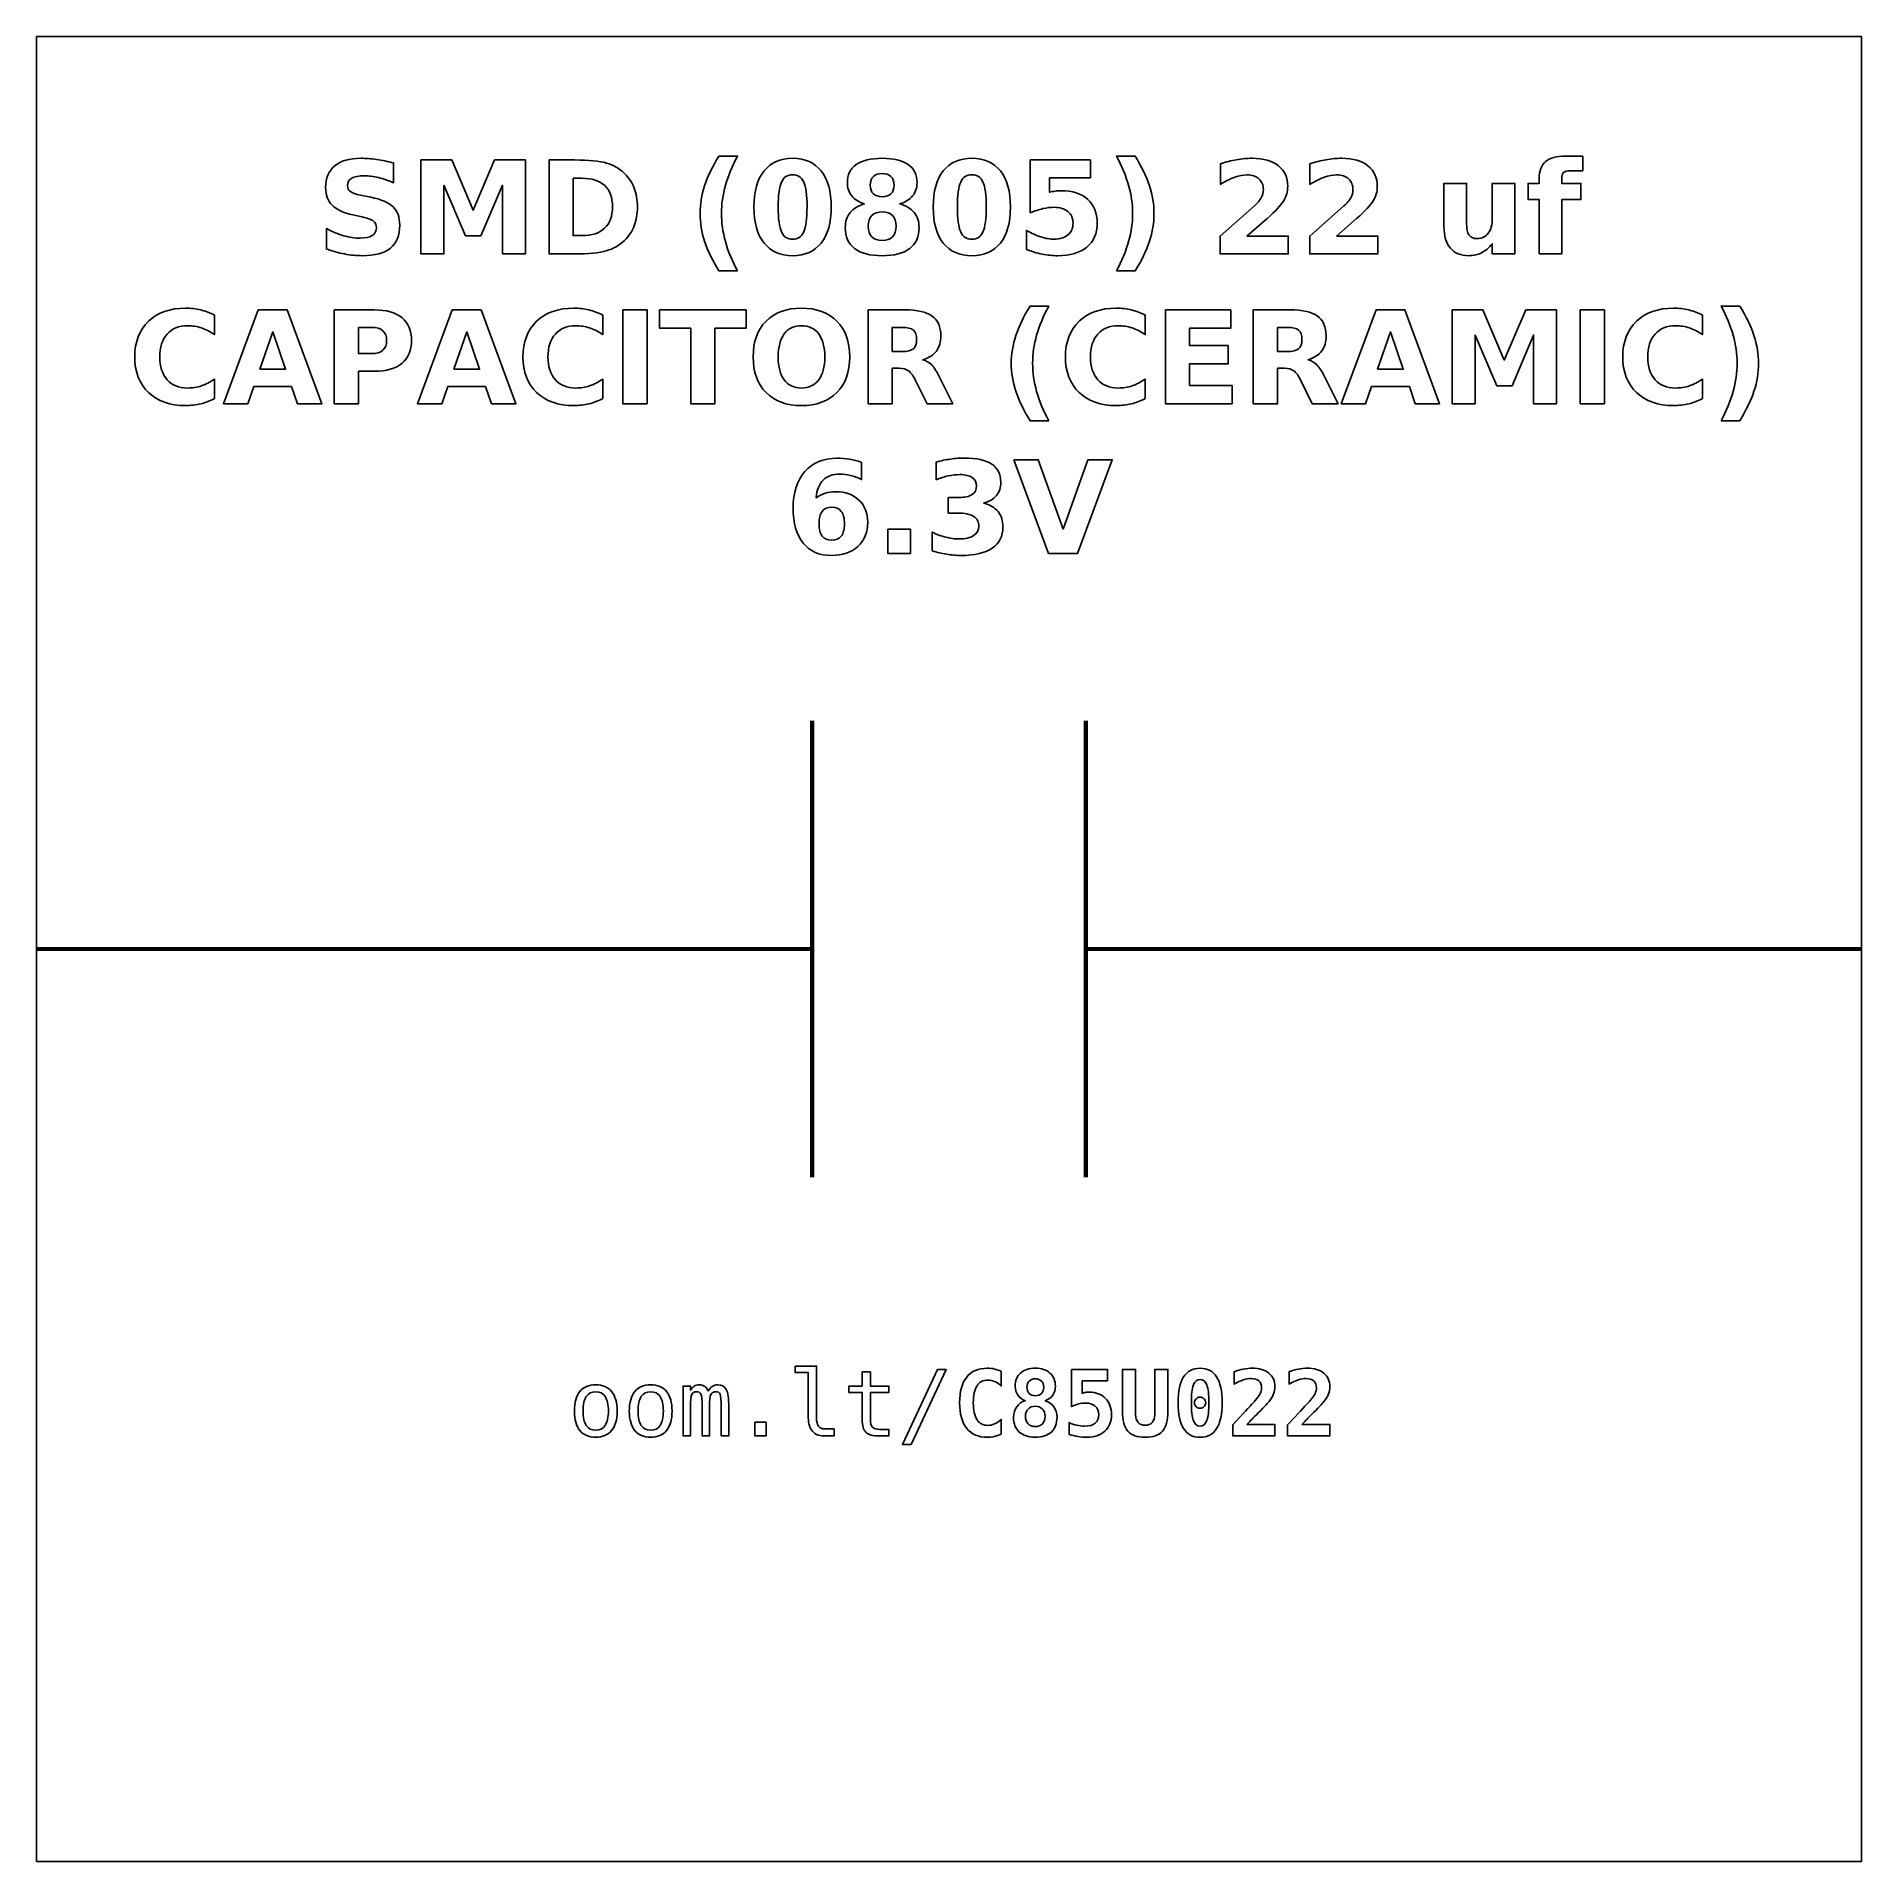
# Model space of a CAD drawing. Header units: centimetres. Extents: x -11.5 to -9.5, y -15.85 to -13.85.
import ezdxf

# ---------------------------------------------------------------- set-up
doc = ezdxf.new("R2010")
doc.units = ezdxf.units.CM
doc.header["$MEASUREMENT"] = 0
doc.layers.add('Layer 1', color=7, linetype='Continuous')

msp = doc.modelspace()

# ---------------------------------------------------------------- linework, layer by layer
at = {"layer": 'Layer 1', "color": 7}
msp.add_open_spline([(-11.5, -13.85), (-11.5, -13.85), (-9.5, -13.85), (-9.5, -13.85), (-9.5, -13.85), (-9.5, -13.85), (-9.5, -15.85), (-9.5, -15.85), (-9.5, -15.85), (-9.5, -15.85), (-11.5, -15.85), (-11.5, -15.85), (-11.5, -15.85), (-11.5, -15.85), (-11.5, -13.85), (-11.5, -13.85)], degree=3, knots=[0, 0, 0, 0, 0.25, 0.25, 0.25, 0.25, 0.5, 0.5, 0.5, 0.5, 0.75, 0.75, 0.75, 0.75, 1, 1, 1, 1], dxfattribs=at)
at = {"layer": 'Layer 1', "color": 250}
for points, knots in [([(-11.10871, -13.98859), (-11.10871, -13.98859), (-11.10871, -14.01034), (-11.10871, -14.01034), (-11.10871, -14.01034), (-11.11436, -14.00782), (-11.11988, -14.00592), (-11.12524, -14.00463), (-11.12524, -14.00463), (-11.13063, -14.00333), (-11.13571, -14.0027), (-11.14048, -14.0027), (-11.14048, -14.0027), (-11.14681, -14.0027), (-11.15151, -14.00357), (-11.15455, -14.00531), (-11.15455, -14.00531), (-11.15758, -14.00707), (-11.15909, -14.00978), (-11.15909, -14.01345), (-11.15909, -14.01345), (-11.15909, -14.0162), (-11.15808, -14.01836), (-11.15603, -14.01989), (-11.15603, -14.01989), (-11.15398, -14.02142), (-11.15027, -14.02276), (-11.14488, -14.02386), (-11.14488, -14.02386), (-11.14488, -14.02386), (-11.13359, -14.02612), (-11.13359, -14.02612), (-11.13359, -14.02612), (-11.12214, -14.02843), (-11.11403, -14.03191), (-11.10921, -14.03661), (-11.10921, -14.03661), (-11.10438, -14.04129), (-11.10196, -14.04795), (-11.10196, -14.05658), (-11.10196, -14.05658), (-11.10196, -14.06794), (-11.10532, -14.07638), (-11.11205, -14.08191), (-11.11205, -14.08191), (-11.11878, -14.08743), (-11.12905, -14.09021), (-11.14288, -14.09021), (-11.14288, -14.09021), (-11.14942, -14.09021), (-11.15596, -14.0896), (-11.16252, -14.08835), (-11.16252, -14.08835), (-11.16908, -14.0871), (-11.17567, -14.08527), (-11.18223, -14.08285), (-11.18223, -14.08285), (-11.18223, -14.08285), (-11.18223, -14.06046), (-11.18223, -14.06046), (-11.18223, -14.06046), (-11.17567, -14.06394), (-11.16932, -14.06657), (-11.16318, -14.06834), (-11.16318, -14.06834), (-11.15704, -14.0701), (-11.15114, -14.07099), (-11.14545, -14.07099), (-11.14545, -14.07099), (-11.13966, -14.07099), (-11.13522, -14.07003), (-11.13214, -14.0681), (-11.13214, -14.0681), (-11.12905, -14.06617), (-11.12753, -14.06342), (-11.12753, -14.05982), (-11.12753, -14.05982), (-11.12753, -14.05662), (-11.12856, -14.05413), (-11.13065, -14.05239), (-11.13065, -14.05239), (-11.13275, -14.05065), (-11.13691, -14.04908), (-11.14317, -14.04771), (-11.14317, -14.04771), (-11.14317, -14.04771), (-11.15344, -14.04543), (-11.15344, -14.04543), (-11.15344, -14.04543), (-11.16372, -14.04322), (-11.17125, -14.03972), (-11.176, -14.03489), (-11.176, -14.03489), (-11.18075, -14.03007), (-11.18312, -14.02356), (-11.18312, -14.0154), (-11.18312, -14.0154), (-11.18312, -14.00514), (-11.17981, -13.99726), (-11.1732, -13.99176), (-11.1732, -13.99176), (-11.16659, -13.98623), (-11.15709, -13.98348), (-11.14467, -13.98348), (-11.14467, -13.98348), (-11.13903, -13.98348), (-11.13322, -13.98391), (-11.12724, -13.98475), (-11.12724, -13.98475), (-11.12127, -13.9856), (-11.11509, -13.98687), (-11.10871, -13.98859)], [0, 0, 0, 0, 0.0357143, 0.0357143, 0.0357143, 0.0357143, 0.0714286, 0.0714286, 0.0714286, 0.0714286, 0.1071429, 0.1071429, 0.1071429, 0.1071429, 0.1428571, 0.1428571, 0.1428571, 0.1428571, 0.1785714, 0.1785714, 0.1785714, 0.1785714, 0.2142857, 0.2142857, 0.2142857, 0.2142857, 0.25, 0.25, 0.25, 0.25, 0.2857143, 0.2857143, 0.2857143, 0.2857143, 0.3214286, 0.3214286, 0.3214286, 0.3214286, 0.3571429, 0.3571429, 0.3571429, 0.3571429, 0.3928571, 0.3928571, 0.3928571, 0.3928571, 0.4285714, 0.4285714, 0.4285714, 0.4285714, 0.4642857, 0.4642857, 0.4642857, 0.4642857, 0.5, 0.5, 0.5, 0.5, 0.5357143, 0.5357143, 0.5357143, 0.5357143, 0.5714286, 0.5714286, 0.5714286, 0.5714286, 0.6071429, 0.6071429, 0.6071429, 0.6071429, 0.6428571, 0.6428571, 0.6428571, 0.6428571, 0.6785714, 0.6785714, 0.6785714, 0.6785714, 0.7142857, 0.7142857, 0.7142857, 0.7142857, 0.75, 0.75, 0.75, 0.75, 0.7857143, 0.7857143, 0.7857143, 0.7857143, 0.8214286, 0.8214286, 0.8214286, 0.8214286, 0.8571429, 0.8571429, 0.8571429, 0.8571429, 0.8928571, 0.8928571, 0.8928571, 0.8928571, 0.9285714, 0.9285714, 0.9285714, 0.9285714, 0.9642857, 0.9642857, 0.9642857, 0.9642857, 1, 1, 1, 1]), ([(-11.07868, -13.98534), (-11.07868, -13.98534), (-11.04493, -13.98534), (-11.04493, -13.98534), (-11.04493, -13.98534), (-11.04493, -13.98534), (-11.02148, -14.0404), (-11.02148, -14.0404), (-11.02148, -14.0404), (-11.02148, -14.0404), (-10.99792, -13.98534), (-10.99792, -13.98534), (-10.99792, -13.98534), (-10.99792, -13.98534), (-10.96424, -13.98534), (-10.96424, -13.98534), (-10.96424, -13.98534), (-10.96424, -13.98534), (-10.96424, -14.08821), (-10.96424, -14.08821), (-10.96424, -14.08821), (-10.96424, -14.08821), (-10.98931, -14.08821), (-10.98931, -14.08821), (-10.98931, -14.08821), (-10.98931, -14.08821), (-10.98931, -14.01297), (-10.98931, -14.01297), (-10.98931, -14.01297), (-10.98931, -14.01297), (-11.01302, -14.06843), (-11.01302, -14.06843), (-11.01302, -14.06843), (-11.01302, -14.06843), (-11.02983, -14.06843), (-11.02983, -14.06843), (-11.02983, -14.06843), (-11.02983, -14.06843), (-11.05354, -14.01297), (-11.05354, -14.01297), (-11.05354, -14.01297), (-11.05354, -14.01297), (-11.05354, -14.08821), (-11.05354, -14.08821), (-11.05354, -14.08821), (-11.05354, -14.08821), (-11.07868, -14.08821), (-11.07868, -14.08821), (-11.07868, -14.08821), (-11.07868, -14.08821), (-11.07868, -13.98534), (-11.07868, -13.98534)], [0, 0, 0, 0, 0.0769231, 0.0769231, 0.0769231, 0.0769231, 0.1538462, 0.1538462, 0.1538462, 0.1538462, 0.2307692, 0.2307692, 0.2307692, 0.2307692, 0.3076923, 0.3076923, 0.3076923, 0.3076923, 0.3846154, 0.3846154, 0.3846154, 0.3846154, 0.4615385, 0.4615385, 0.4615385, 0.4615385, 0.5384615, 0.5384615, 0.5384615, 0.5384615, 0.6153846, 0.6153846, 0.6153846, 0.6153846, 0.6923077, 0.6923077, 0.6923077, 0.6923077, 0.7692308, 0.7692308, 0.7692308, 0.7692308, 0.8461538, 0.8461538, 0.8461538, 0.8461538, 0.9230769, 0.9230769, 0.9230769, 0.9230769, 1, 1, 1, 1]), ([(-10.93825, -13.98534), (-10.93825, -13.98534), (-10.91026, -13.98534), (-10.91026, -13.98534), (-10.91026, -13.98534), (-10.89465, -13.98534), (-10.88303, -13.98645), (-10.87539, -13.98868), (-10.87539, -13.98868), (-10.86774, -13.99091), (-10.86118, -13.99468), (-10.8557, -14.00002), (-10.8557, -14.00002), (-10.85088, -14.00465), (-10.84731, -14.01001), (-10.84495, -14.01608), (-10.84495, -14.01608), (-10.84263, -14.02212), (-10.84145, -14.02899), (-10.84145, -14.03668), (-10.84145, -14.03668), (-10.84145, -14.04444), (-10.84263, -14.05136), (-10.84495, -14.05745), (-10.84495, -14.05745), (-10.84731, -14.06354), (-10.85088, -14.0689), (-10.8557, -14.07353), (-10.8557, -14.07353), (-10.86123, -14.07887), (-10.86784, -14.08264), (-10.87555, -14.08487), (-10.87555, -14.08487), (-10.88327, -14.0871), (-10.89484, -14.08821), (-10.91026, -14.08821), (-10.91026, -14.08821), (-10.91026, -14.08821), (-10.93825, -14.08821), (-10.93825, -14.08821), (-10.93825, -14.08821), (-10.93825, -14.08821), (-10.93825, -13.98534), (-10.93825, -13.98534)], [0, 0, 0, 0, 0.0909091, 0.0909091, 0.0909091, 0.0909091, 0.1818182, 0.1818182, 0.1818182, 0.1818182, 0.2727273, 0.2727273, 0.2727273, 0.2727273, 0.3636364, 0.3636364, 0.3636364, 0.3636364, 0.4545455, 0.4545455, 0.4545455, 0.4545455, 0.5454545, 0.5454545, 0.5454545, 0.5454545, 0.6363636, 0.6363636, 0.6363636, 0.6363636, 0.7272727, 0.7272727, 0.7272727, 0.7272727, 0.8181818, 0.8181818, 0.8181818, 0.8181818, 0.9090909, 0.9090909, 0.9090909, 0.9090909, 1, 1, 1, 1]), ([(-10.73176, -14.10681), (-10.73176, -14.10681), (-10.75222, -14.10681), (-10.75222, -14.10681), (-10.75222, -14.10681), (-10.75925, -14.09548), (-10.76445, -14.08468), (-10.76779, -14.07445), (-10.76779, -14.07445), (-10.77115, -14.06424), (-10.77282, -14.05411), (-10.77282, -14.04404), (-10.77282, -14.04404), (-10.77282, -14.03398), (-10.77113, -14.02379), (-10.76777, -14.01349), (-10.76777, -14.01349), (-10.76438, -14.00317), (-10.75921, -13.9924), (-10.75222, -13.98113), (-10.75222, -13.98113), (-10.75222, -13.98113), (-10.73176, -13.98113), (-10.73176, -13.98113), (-10.73176, -13.98113), (-10.73764, -13.99202), (-10.74204, -14.00267), (-10.74498, -14.01307), (-10.74498, -14.01307), (-10.74792, -14.02346), (-10.7494, -14.03374), (-10.7494, -14.0439), (-10.7494, -14.0439), (-10.7494, -14.05406), (-10.74794, -14.06434), (-10.74503, -14.07478), (-10.74503, -14.07478), (-10.74211, -14.0852), (-10.73769, -14.09588), (-10.73176, -14.10681)], [0, 0, 0, 0, 0.1, 0.1, 0.1, 0.1, 0.2, 0.2, 0.2, 0.2, 0.3, 0.3, 0.3, 0.3, 0.4, 0.4, 0.4, 0.4, 0.5, 0.5, 0.5, 0.5, 0.6, 0.6, 0.6, 0.6, 0.7, 0.7, 0.7, 0.7, 0.8, 0.8, 0.8, 0.8, 0.9, 0.9, 0.9, 0.9, 1, 1, 1, 1]), ([(-10.62903, -14.03687), (-10.62903, -14.05392), (-10.6327, -14.06707), (-10.64006, -14.07633), (-10.64006, -14.07633), (-10.6474, -14.08558), (-10.65784, -14.09021), (-10.67134, -14.09021), (-10.67134, -14.09021), (-10.68489, -14.09021), (-10.69535, -14.08558), (-10.70269, -14.07633), (-10.70269, -14.07633), (-10.71005, -14.06707), (-10.71372, -14.05392), (-10.71372, -14.03687), (-10.71372, -14.03687), (-10.71372, -14.0198), (-10.71005, -14.00662), (-10.70269, -13.99736), (-10.70269, -13.99736), (-10.69535, -13.98812), (-10.68489, -13.98348), (-10.67134, -13.98348), (-10.67134, -13.98348), (-10.65784, -13.98348), (-10.6474, -13.98812), (-10.64006, -13.99736), (-10.64006, -13.99736), (-10.6327, -14.00662), (-10.62903, -14.0198), (-10.62903, -14.03687)], [0, 0, 0, 0, 0.125, 0.125, 0.125, 0.125, 0.25, 0.25, 0.25, 0.25, 0.375, 0.375, 0.375, 0.375, 0.5, 0.5, 0.5, 0.5, 0.625, 0.625, 0.625, 0.625, 0.75, 0.75, 0.75, 0.75, 0.875, 0.875, 0.875, 0.875, 1, 1, 1, 1]), ([(-10.59253, -14.03344), (-10.59876, -14.03155), (-10.60347, -14.02866), (-10.60664, -14.02476), (-10.60664, -14.02476), (-10.60982, -14.02085), (-10.61139, -14.01599), (-10.61139, -14.01015), (-10.61139, -14.01015), (-10.61139, -14.00147), (-10.60815, -13.99484), (-10.60168, -13.9903), (-10.60168, -13.9903), (-10.59521, -13.98576), (-10.58569, -13.98348), (-10.57315, -13.98348), (-10.57315, -13.98348), (-10.56071, -13.98348), (-10.55123, -13.98574), (-10.54476, -13.99028), (-10.54476, -13.99028), (-10.5383, -13.9948), (-10.53505, -14.00143), (-10.53505, -14.01015), (-10.53505, -14.01015), (-10.53505, -14.01599), (-10.53665, -14.02085), (-10.53982, -14.02476), (-10.53982, -14.02476), (-10.54302, -14.02866), (-10.54775, -14.03155), (-10.55398, -14.03344), (-10.55398, -14.03344), (-10.547, -14.03536), (-10.54173, -14.03849), (-10.53818, -14.04284), (-10.53818, -14.04284), (-10.53463, -14.04717), (-10.53284, -14.05265), (-10.53284, -14.05928), (-10.53284, -14.05928), (-10.53284, -14.06947), (-10.53623, -14.07718), (-10.543, -14.08238), (-10.543, -14.08238), (-10.54977, -14.0876), (-10.55984, -14.09021), (-10.57315, -14.09021), (-10.57315, -14.09021), (-10.58653, -14.09021), (-10.59662, -14.0876), (-10.60344, -14.08238), (-10.60344, -14.08238), (-10.61026, -14.07718), (-10.61367, -14.06947), (-10.61367, -14.05928), (-10.61367, -14.05928), (-10.61367, -14.05265), (-10.61188, -14.04717), (-10.60833, -14.04284), (-10.60833, -14.04284), (-10.60478, -14.03849), (-10.59951, -14.03536), (-10.59253, -14.03344)], [0, 0, 0, 0, 0.0625, 0.0625, 0.0625, 0.0625, 0.125, 0.125, 0.125, 0.125, 0.1875, 0.1875, 0.1875, 0.1875, 0.25, 0.25, 0.25, 0.25, 0.3125, 0.3125, 0.3125, 0.3125, 0.375, 0.375, 0.375, 0.375, 0.4375, 0.4375, 0.4375, 0.4375, 0.5, 0.5, 0.5, 0.5, 0.5625, 0.5625, 0.5625, 0.5625, 0.625, 0.625, 0.625, 0.625, 0.6875, 0.6875, 0.6875, 0.6875, 0.75, 0.75, 0.75, 0.75, 0.8125, 0.8125, 0.8125, 0.8125, 0.875, 0.875, 0.875, 0.875, 0.9375, 0.9375, 0.9375, 0.9375, 1, 1, 1, 1]), ([(-10.43265, -14.03687), (-10.43265, -14.05392), (-10.43632, -14.06707), (-10.44368, -14.07633), (-10.44368, -14.07633), (-10.45102, -14.08558), (-10.46146, -14.09021), (-10.47496, -14.09021), (-10.47496, -14.09021), (-10.48851, -14.09021), (-10.49897, -14.08558), (-10.50631, -14.07633), (-10.50631, -14.07633), (-10.51367, -14.06707), (-10.51734, -14.05392), (-10.51734, -14.03687), (-10.51734, -14.03687), (-10.51734, -14.0198), (-10.51367, -14.00662), (-10.50631, -13.99736), (-10.50631, -13.99736), (-10.49897, -13.98812), (-10.48851, -13.98348), (-10.47496, -13.98348), (-10.47496, -13.98348), (-10.46146, -13.98348), (-10.45102, -13.98812), (-10.44368, -13.99736), (-10.44368, -13.99736), (-10.43632, -14.00662), (-10.43265, -14.0198), (-10.43265, -14.03687)], [0, 0, 0, 0, 0.125, 0.125, 0.125, 0.125, 0.25, 0.25, 0.25, 0.25, 0.375, 0.375, 0.375, 0.375, 0.5, 0.5, 0.5, 0.5, 0.625, 0.625, 0.625, 0.625, 0.75, 0.75, 0.75, 0.75, 0.875, 0.875, 0.875, 0.875, 1, 1, 1, 1]), ([(-10.41094, -13.98534), (-10.41094, -13.98534), (-10.345, -13.98534), (-10.345, -13.98534), (-10.345, -13.98534), (-10.345, -13.98534), (-10.345, -14.00484), (-10.345, -14.00484), (-10.345, -14.00484), (-10.345, -14.00484), (-10.3898, -14.00484), (-10.3898, -14.00484), (-10.3898, -14.00484), (-10.3898, -14.00484), (-10.3898, -14.02076), (-10.3898, -14.02076), (-10.3898, -14.02076), (-10.38778, -14.02022), (-10.38575, -14.0198), (-10.38371, -14.01949), (-10.38371, -14.01949), (-10.38166, -14.01918), (-10.37952, -14.01904), (-10.37733, -14.01904), (-10.37733, -14.01904), (-10.36478, -14.01904), (-10.35502, -14.02217), (-10.34803, -14.02845), (-10.34803, -14.02845), (-10.34105, -14.03471), (-10.33757, -14.04345), (-10.33757, -14.05465), (-10.33757, -14.05465), (-10.33757, -14.06577), (-10.34138, -14.07448), (-10.34897, -14.08078), (-10.34897, -14.08078), (-10.35657, -14.08706), (-10.36713, -14.09021), (-10.38063, -14.09021), (-10.38063, -14.09021), (-10.38646, -14.09021), (-10.39225, -14.08964), (-10.39796, -14.08852), (-10.39796, -14.08852), (-10.40368, -14.08739), (-10.40937, -14.08569), (-10.41501, -14.08339), (-10.41501, -14.08339), (-10.41501, -14.08339), (-10.41501, -14.0625), (-10.41501, -14.0625), (-10.41501, -14.0625), (-10.40941, -14.06573), (-10.4041, -14.06813), (-10.39907, -14.06972), (-10.39907, -14.06972), (-10.39403, -14.07135), (-10.38928, -14.07215), (-10.38484, -14.07215), (-10.38484, -14.07215), (-10.37839, -14.07215), (-10.37334, -14.07057), (-10.36964, -14.06742), (-10.36964, -14.06742), (-10.36595, -14.06429), (-10.36409, -14.06004), (-10.36409, -14.05465), (-10.36409, -14.05465), (-10.36409, -14.04924), (-10.36595, -14.04498), (-10.36964, -14.04186), (-10.36964, -14.04186), (-10.37334, -14.03873), (-10.37839, -14.03718), (-10.38484, -14.03718), (-10.38484, -14.03718), (-10.38865, -14.03718), (-10.39272, -14.03767), (-10.39702, -14.03866), (-10.39702, -14.03866), (-10.40135, -14.03964), (-10.40598, -14.04117), (-10.41094, -14.04324), (-10.41094, -14.04324), (-10.41094, -14.04324), (-10.41094, -13.98534), (-10.41094, -13.98534)], [0, 0, 0, 0, 0.0454545, 0.0454545, 0.0454545, 0.0454545, 0.0909091, 0.0909091, 0.0909091, 0.0909091, 0.1363636, 0.1363636, 0.1363636, 0.1363636, 0.1818182, 0.1818182, 0.1818182, 0.1818182, 0.2272727, 0.2272727, 0.2272727, 0.2272727, 0.2727273, 0.2727273, 0.2727273, 0.2727273, 0.3181818, 0.3181818, 0.3181818, 0.3181818, 0.3636364, 0.3636364, 0.3636364, 0.3636364, 0.4090909, 0.4090909, 0.4090909, 0.4090909, 0.4545455, 0.4545455, 0.4545455, 0.4545455, 0.5, 0.5, 0.5, 0.5, 0.5454545, 0.5454545, 0.5454545, 0.5454545, 0.5909091, 0.5909091, 0.5909091, 0.5909091, 0.6363636, 0.6363636, 0.6363636, 0.6363636, 0.6818182, 0.6818182, 0.6818182, 0.6818182, 0.7272727, 0.7272727, 0.7272727, 0.7272727, 0.7727273, 0.7727273, 0.7727273, 0.7727273, 0.8181818, 0.8181818, 0.8181818, 0.8181818, 0.8636364, 0.8636364, 0.8636364, 0.8636364, 0.9090909, 0.9090909, 0.9090909, 0.9090909, 0.9545455, 0.9545455, 0.9545455, 0.9545455, 1, 1, 1, 1]), ([(-10.31642, -14.10681), (-10.31054, -14.09588), (-10.30612, -14.0852), (-10.30318, -14.07478), (-10.30318, -14.07478), (-10.30024, -14.06434), (-10.29878, -14.05406), (-10.29878, -14.0439), (-10.29878, -14.0439), (-10.29878, -14.03374), (-10.30024, -14.02346), (-10.30318, -14.01307), (-10.30318, -14.01307), (-10.30612, -14.00267), (-10.31054, -13.99202), (-10.31642, -13.98113), (-10.31642, -13.98113), (-10.31642, -13.98113), (-10.29596, -13.98113), (-10.29596, -13.98113), (-10.29596, -13.98113), (-10.28898, -13.9924), (-10.2838, -14.00317), (-10.28041, -14.01349), (-10.28041, -14.01349), (-10.27705, -14.02379), (-10.27536, -14.03398), (-10.27536, -14.04404), (-10.27536, -14.04404), (-10.27536, -14.05411), (-10.27703, -14.06424), (-10.28039, -14.07445), (-10.28039, -14.07445), (-10.28373, -14.08468), (-10.28893, -14.09548), (-10.29596, -14.10681), (-10.29596, -14.10681), (-10.29596, -14.10681), (-10.31642, -14.10681), (-10.31642, -14.10681)], [0, 0, 0, 0, 0.1, 0.1, 0.1, 0.1, 0.2, 0.2, 0.2, 0.2, 0.3, 0.3, 0.3, 0.3, 0.4, 0.4, 0.4, 0.4, 0.5, 0.5, 0.5, 0.5, 0.6, 0.6, 0.6, 0.6, 0.7, 0.7, 0.7, 0.7, 0.8, 0.8, 0.8, 0.8, 0.9, 0.9, 0.9, 0.9, 1, 1, 1, 1]), ([(-10.17343, -14.06871), (-10.17343, -14.06871), (-10.12815, -14.06871), (-10.12815, -14.06871), (-10.12815, -14.06871), (-10.12815, -14.06871), (-10.12815, -14.08821), (-10.12815, -14.08821), (-10.12815, -14.08821), (-10.12815, -14.08821), (-10.20292, -14.08821), (-10.20292, -14.08821), (-10.20292, -14.08821), (-10.20292, -14.08821), (-10.20292, -14.06871), (-10.20292, -14.06871), (-10.20292, -14.06871), (-10.20292, -14.06871), (-10.16536, -14.03558), (-10.16536, -14.03558), (-10.16536, -14.03558), (-10.162, -14.03254), (-10.15953, -14.02958), (-10.15793, -14.02669), (-10.15793, -14.02669), (-10.15631, -14.02379), (-10.15551, -14.02078), (-10.15551, -14.01765), (-10.15551, -14.01765), (-10.15551, -14.01283), (-10.15713, -14.00895), (-10.16037, -14.00601), (-10.16037, -14.00601), (-10.1636, -14.00307), (-10.1679, -14.00162), (-10.17329, -14.00162), (-10.17329, -14.00162), (-10.17742, -14.00162), (-10.18194, -14.00251), (-10.18686, -14.00427), (-10.18686, -14.00427), (-10.19177, -14.00604), (-10.19704, -14.00867), (-10.20264, -14.01215), (-10.20264, -14.01215), (-10.20264, -14.01215), (-10.20264, -13.98955), (-10.20264, -13.98955), (-10.20264, -13.98955), (-10.19666, -13.98758), (-10.19076, -13.98607), (-10.18493, -13.98504), (-10.18493, -13.98504), (-10.17909, -13.984), (-10.17338, -13.98348), (-10.16776, -13.98348), (-10.16776, -13.98348), (-10.15546, -13.98348), (-10.14589, -13.98619), (-10.13907, -13.99162), (-10.13907, -13.99162), (-10.13225, -13.99703), (-10.12884, -14.00458), (-10.12884, -14.01429), (-10.12884, -14.01429), (-10.12884, -14.01989), (-10.13029, -14.02511), (-10.13319, -14.02996), (-10.13319, -14.02996), (-10.13608, -14.0348), (-10.14217, -14.04129), (-10.15144, -14.04943), (-10.15144, -14.04943), (-10.15144, -14.04943), (-10.17343, -14.06871), (-10.17343, -14.06871)], [0, 0, 0, 0, 0.0526316, 0.0526316, 0.0526316, 0.0526316, 0.1052632, 0.1052632, 0.1052632, 0.1052632, 0.1578947, 0.1578947, 0.1578947, 0.1578947, 0.2105263, 0.2105263, 0.2105263, 0.2105263, 0.2631579, 0.2631579, 0.2631579, 0.2631579, 0.3157895, 0.3157895, 0.3157895, 0.3157895, 0.3684211, 0.3684211, 0.3684211, 0.3684211, 0.4210526, 0.4210526, 0.4210526, 0.4210526, 0.4736842, 0.4736842, 0.4736842, 0.4736842, 0.5263158, 0.5263158, 0.5263158, 0.5263158, 0.5789474, 0.5789474, 0.5789474, 0.5789474, 0.6315789, 0.6315789, 0.6315789, 0.6315789, 0.6842105, 0.6842105, 0.6842105, 0.6842105, 0.7368421, 0.7368421, 0.7368421, 0.7368421, 0.7894737, 0.7894737, 0.7894737, 0.7894737, 0.8421053, 0.8421053, 0.8421053, 0.8421053, 0.8947368, 0.8947368, 0.8947368, 0.8947368, 0.9473684, 0.9473684, 0.9473684, 0.9473684, 1, 1, 1, 1]), ([(-10.07524, -14.06871), (-10.07524, -14.06871), (-10.02996, -14.06871), (-10.02996, -14.06871), (-10.02996, -14.06871), (-10.02996, -14.06871), (-10.02996, -14.08821), (-10.02996, -14.08821), (-10.02996, -14.08821), (-10.02996, -14.08821), (-10.10473, -14.08821), (-10.10473, -14.08821), (-10.10473, -14.08821), (-10.10473, -14.08821), (-10.10473, -14.06871), (-10.10473, -14.06871), (-10.10473, -14.06871), (-10.10473, -14.06871), (-10.06717, -14.03558), (-10.06717, -14.03558), (-10.06717, -14.03558), (-10.06381, -14.03254), (-10.06134, -14.02958), (-10.05974, -14.02669), (-10.05974, -14.02669), (-10.05812, -14.02379), (-10.05732, -14.02078), (-10.05732, -14.01765), (-10.05732, -14.01765), (-10.05732, -14.01283), (-10.05894, -14.00895), (-10.06218, -14.00601), (-10.06218, -14.00601), (-10.06541, -14.00307), (-10.06971, -14.00162), (-10.0751, -14.00162), (-10.0751, -14.00162), (-10.07923, -14.00162), (-10.08375, -14.00251), (-10.08867, -14.00427), (-10.08867, -14.00427), (-10.09358, -14.00604), (-10.09885, -14.00867), (-10.10445, -14.01215), (-10.10445, -14.01215), (-10.10445, -14.01215), (-10.10445, -13.98955), (-10.10445, -13.98955), (-10.10445, -13.98955), (-10.09847, -13.98758), (-10.09257, -13.98607), (-10.08674, -13.98504), (-10.08674, -13.98504), (-10.0809, -13.984), (-10.07519, -13.98348), (-10.06957, -13.98348), (-10.06957, -13.98348), (-10.05727, -13.98348), (-10.0477, -13.98619), (-10.04088, -13.99162), (-10.04088, -13.99162), (-10.03406, -13.99703), (-10.03065, -14.00458), (-10.03065, -14.01429), (-10.03065, -14.01429), (-10.03065, -14.01989), (-10.0321, -14.02511), (-10.035, -14.02996), (-10.035, -14.02996), (-10.03789, -14.0348), (-10.04398, -14.04129), (-10.05325, -14.04943), (-10.05325, -14.04943), (-10.05325, -14.04943), (-10.07524, -14.06871), (-10.07524, -14.06871)], [0, 0, 0, 0, 0.0526316, 0.0526316, 0.0526316, 0.0526316, 0.1052632, 0.1052632, 0.1052632, 0.1052632, 0.1578947, 0.1578947, 0.1578947, 0.1578947, 0.2105263, 0.2105263, 0.2105263, 0.2105263, 0.2631579, 0.2631579, 0.2631579, 0.2631579, 0.3157895, 0.3157895, 0.3157895, 0.3157895, 0.3684211, 0.3684211, 0.3684211, 0.3684211, 0.4210526, 0.4210526, 0.4210526, 0.4210526, 0.4736842, 0.4736842, 0.4736842, 0.4736842, 0.5263158, 0.5263158, 0.5263158, 0.5263158, 0.5789474, 0.5789474, 0.5789474, 0.5789474, 0.6315789, 0.6315789, 0.6315789, 0.6315789, 0.6842105, 0.6842105, 0.6842105, 0.6842105, 0.7368421, 0.7368421, 0.7368421, 0.7368421, 0.7894737, 0.7894737, 0.7894737, 0.7894737, 0.8421053, 0.8421053, 0.8421053, 0.8421053, 0.8947368, 0.8947368, 0.8947368, 0.8947368, 0.9473684, 0.9473684, 0.9473684, 0.9473684, 1, 1, 1, 1]), ([(-9.80548, -13.98099), (-9.80548, -13.98099), (-9.80548, -13.99717), (-9.80548, -13.99717), (-9.80548, -13.99717), (-9.80548, -13.99717), (-9.81914, -13.99717), (-9.81914, -13.99717), (-9.81914, -13.99717), (-9.82262, -13.99717), (-9.82507, -13.99781), (-9.82643, -13.99908), (-9.82643, -13.99908), (-9.82782, -14.00035), (-9.8285, -14.00253), (-9.8285, -14.00566), (-9.8285, -14.00566), (-9.8285, -14.00566), (-9.8285, -14.01105), (-9.8285, -14.01105), (-9.8285, -14.01105), (-9.8285, -14.01105), (-9.80743, -14.01105), (-9.80743, -14.01105), (-9.80743, -14.01105), (-9.80743, -14.01105), (-9.80743, -14.02869), (-9.80743, -14.02869), (-9.80743, -14.02869), (-9.80743, -14.02869), (-9.8285, -14.02869), (-9.8285, -14.02869), (-9.8285, -14.02869), (-9.8285, -14.02869), (-9.8285, -14.08821), (-9.8285, -14.08821), (-9.8285, -14.08821), (-9.8285, -14.08821), (-9.85317, -14.08821), (-9.85317, -14.08821), (-9.85317, -14.08821), (-9.85317, -14.08821), (-9.85317, -14.02869), (-9.85317, -14.02869), (-9.85317, -14.02869), (-9.85317, -14.02869), (-9.86543, -14.02869), (-9.86543, -14.02869), (-9.86543, -14.02869), (-9.86543, -14.02869), (-9.86543, -14.01105), (-9.86543, -14.01105), (-9.86543, -14.01105), (-9.86543, -14.01105), (-9.85317, -14.01105), (-9.85317, -14.01105), (-9.85317, -14.01105), (-9.85317, -14.01105), (-9.85317, -14.00566), (-9.85317, -14.00566), (-9.85317, -14.00566), (-9.85317, -13.99726), (-9.85082, -13.99103), (-9.84614, -13.98701), (-9.84614, -13.98701), (-9.84146, -13.98299), (-9.83419, -13.98099), (-9.82436, -13.98099), (-9.82436, -13.98099), (-9.82436, -13.98099), (-9.80548, -13.98099), (-9.80548, -13.98099)], [0, 0, 0, 0, 0.0555556, 0.0555556, 0.0555556, 0.0555556, 0.1111111, 0.1111111, 0.1111111, 0.1111111, 0.1666667, 0.1666667, 0.1666667, 0.1666667, 0.2222222, 0.2222222, 0.2222222, 0.2222222, 0.2777778, 0.2777778, 0.2777778, 0.2777778, 0.3333333, 0.3333333, 0.3333333, 0.3333333, 0.3888889, 0.3888889, 0.3888889, 0.3888889, 0.4444444, 0.4444444, 0.4444444, 0.4444444, 0.5, 0.5, 0.5, 0.5, 0.5555556, 0.5555556, 0.5555556, 0.5555556, 0.6111111, 0.6111111, 0.6111111, 0.6111111, 0.6666667, 0.6666667, 0.6666667, 0.6666667, 0.7222222, 0.7222222, 0.7222222, 0.7222222, 0.7777778, 0.7777778, 0.7777778, 0.7777778, 0.8333333, 0.8333333, 0.8333333, 0.8333333, 0.8888889, 0.8888889, 0.8888889, 0.8888889, 0.9444444, 0.9444444, 0.9444444, 0.9444444, 1, 1, 1, 1]), ([(-10.91172, -14.0054), (-10.91172, -14.0054), (-10.91172, -14.06815), (-10.91172, -14.06815), (-10.91172, -14.06815), (-10.91172, -14.06815), (-10.90222, -14.06815), (-10.90222, -14.06815), (-10.90222, -14.06815), (-10.89138, -14.06815), (-10.8831, -14.06547), (-10.87739, -14.06008), (-10.87739, -14.06008), (-10.87167, -14.05472), (-10.8688, -14.04691), (-10.8688, -14.03668), (-10.8688, -14.03668), (-10.8688, -14.02647), (-10.87165, -14.01871), (-10.87734, -14.0134), (-10.87734, -14.0134), (-10.88303, -14.00806), (-10.89133, -14.0054), (-10.90222, -14.0054), (-10.90222, -14.0054), (-10.90222, -14.0054), (-10.91172, -14.0054), (-10.91172, -14.0054)], [0, 0, 0, 0, 0.1428571, 0.1428571, 0.1428571, 0.1428571, 0.2857143, 0.2857143, 0.2857143, 0.2857143, 0.4285714, 0.4285714, 0.4285714, 0.4285714, 0.5714286, 0.5714286, 0.5714286, 0.5714286, 0.7142857, 0.7142857, 0.7142857, 0.7142857, 0.8571429, 0.8571429, 0.8571429, 0.8571429, 1, 1, 1, 1]), ([(-10.65556, -14.03668), (-10.65556, -14.02382), (-10.65676, -14.01476), (-10.65918, -14.00949), (-10.65918, -14.00949), (-10.66158, -14.00425), (-10.66565, -14.00162), (-10.67134, -14.00162), (-10.67134, -14.00162), (-10.67703, -14.00162), (-10.6811, -14.00425), (-10.68355, -14.00949), (-10.68355, -14.00949), (-10.68597, -14.01476), (-10.68719, -14.02382), (-10.68719, -14.03668), (-10.68719, -14.03668), (-10.68719, -14.04966), (-10.68597, -14.05884), (-10.68355, -14.06415), (-10.68355, -14.06415), (-10.6811, -14.06949), (-10.67703, -14.07215), (-10.67134, -14.07215), (-10.67134, -14.07215), (-10.6657, -14.07215), (-10.66165, -14.06949), (-10.6592, -14.06415), (-10.6592, -14.06415), (-10.65678, -14.05884), (-10.65556, -14.04966), (-10.65556, -14.03668)], [0, 0, 0, 0, 0.125, 0.125, 0.125, 0.125, 0.25, 0.25, 0.25, 0.25, 0.375, 0.375, 0.375, 0.375, 0.5, 0.5, 0.5, 0.5, 0.625, 0.625, 0.625, 0.625, 0.75, 0.75, 0.75, 0.75, 0.875, 0.875, 0.875, 0.875, 1, 1, 1, 1]), ([(-10.58632, -14.01283), (-10.58632, -14.01693), (-10.58519, -14.02008), (-10.58291, -14.02226), (-10.58291, -14.02226), (-10.58063, -14.02448), (-10.57738, -14.02558), (-10.57315, -14.02558), (-10.57315, -14.02558), (-10.56901, -14.02558), (-10.56581, -14.02448), (-10.56358, -14.02226), (-10.56358, -14.02226), (-10.56132, -14.02008), (-10.56019, -14.01693), (-10.56019, -14.01283), (-10.56019, -14.01283), (-10.56019, -14.00874), (-10.56132, -14.00561), (-10.56358, -14.00343), (-10.56358, -14.00343), (-10.56581, -14.00124), (-10.56901, -14.00016), (-10.57315, -14.00016), (-10.57315, -14.00016), (-10.57738, -14.00016), (-10.58063, -14.00126), (-10.58291, -14.00347), (-10.58291, -14.00347), (-10.58519, -14.00566), (-10.58632, -14.00879), (-10.58632, -14.01283)], [0, 0, 0, 0, 0.125, 0.125, 0.125, 0.125, 0.25, 0.25, 0.25, 0.25, 0.375, 0.375, 0.375, 0.375, 0.5, 0.5, 0.5, 0.5, 0.625, 0.625, 0.625, 0.625, 0.75, 0.75, 0.75, 0.75, 0.875, 0.875, 0.875, 0.875, 1, 1, 1, 1]), ([(-10.45918, -14.03668), (-10.45918, -14.02382), (-10.46038, -14.01476), (-10.4628, -14.00949), (-10.4628, -14.00949), (-10.4652, -14.00425), (-10.46927, -14.00162), (-10.47496, -14.00162), (-10.47496, -14.00162), (-10.48065, -14.00162), (-10.48472, -14.00425), (-10.48717, -14.00949), (-10.48717, -14.00949), (-10.48959, -14.01476), (-10.49081, -14.02382), (-10.49081, -14.03668), (-10.49081, -14.03668), (-10.49081, -14.04966), (-10.48959, -14.05884), (-10.48717, -14.06415), (-10.48717, -14.06415), (-10.48472, -14.06949), (-10.48065, -14.07215), (-10.47496, -14.07215), (-10.47496, -14.07215), (-10.46932, -14.07215), (-10.46527, -14.06949), (-10.46282, -14.06415), (-10.46282, -14.06415), (-10.4604, -14.05884), (-10.45918, -14.04966), (-10.45918, -14.03668)], [0, 0, 0, 0, 0.125, 0.125, 0.125, 0.125, 0.25, 0.25, 0.25, 0.25, 0.375, 0.375, 0.375, 0.375, 0.5, 0.5, 0.5, 0.5, 0.625, 0.625, 0.625, 0.625, 0.75, 0.75, 0.75, 0.75, 0.875, 0.875, 0.875, 0.875, 1, 1, 1, 1]), ([(-9.95755, -14.05818), (-9.95755, -14.05818), (-9.95755, -14.01105), (-9.95755, -14.01105), (-9.95755, -14.01105), (-9.95755, -14.01105), (-9.93274, -14.01105), (-9.93274, -14.01105), (-9.93274, -14.01105), (-9.93274, -14.01105), (-9.93274, -14.01876), (-9.93274, -14.01876), (-9.93274, -14.01876), (-9.93274, -14.02295), (-9.93276, -14.02819), (-9.93281, -14.03449), (-9.93281, -14.03449), (-9.93286, -14.04082), (-9.93288, -14.04503), (-9.93288, -14.04715), (-9.93288, -14.04715), (-9.93288, -14.05336), (-9.93271, -14.05782), (-9.93239, -14.06055), (-9.93239, -14.06055), (-9.93208, -14.06328), (-9.93152, -14.06526), (-9.93074, -14.0665), (-9.93074, -14.0665), (-9.92973, -14.06813), (-9.92841, -14.06935), (-9.92679, -14.07022), (-9.92679, -14.07022), (-9.92514, -14.07109), (-9.92328, -14.07154), (-9.92117, -14.07154), (-9.92117, -14.07154), (-9.91602, -14.07154), (-9.91197, -14.06956), (-9.90903, -14.06561), (-9.90903, -14.06561), (-9.90609, -14.06166), (-9.90463, -14.05618), (-9.90463, -14.04915), (-9.90463, -14.04915), (-9.90463, -14.04915), (-9.90463, -14.01105), (-9.90463, -14.01105), (-9.90463, -14.01105), (-9.90463, -14.01105), (-9.87996, -14.01105), (-9.87996, -14.01105), (-9.87996, -14.01105), (-9.87996, -14.01105), (-9.87996, -14.08821), (-9.87996, -14.08821), (-9.87996, -14.08821), (-9.87996, -14.08821), (-9.90463, -14.08821), (-9.90463, -14.08821), (-9.90463, -14.08821), (-9.90463, -14.08821), (-9.90463, -14.07704), (-9.90463, -14.07704), (-9.90463, -14.07704), (-9.90835, -14.08155), (-9.9123, -14.08487), (-9.91644, -14.08701), (-9.91644, -14.08701), (-9.9206, -14.08915), (-9.92519, -14.09021), (-9.9302, -14.09021), (-9.9302, -14.09021), (-9.93911, -14.09021), (-9.94588, -14.08748), (-9.95056, -14.082), (-9.95056, -14.082), (-9.95522, -14.07654), (-9.95755, -14.0686), (-9.95755, -14.05818)], [0, 0, 0, 0, 0.05, 0.05, 0.05, 0.05, 0.1, 0.1, 0.1, 0.1, 0.15, 0.15, 0.15, 0.15, 0.2, 0.2, 0.2, 0.2, 0.25, 0.25, 0.25, 0.25, 0.3, 0.3, 0.3, 0.3, 0.35, 0.35, 0.35, 0.35, 0.4, 0.4, 0.4, 0.4, 0.45, 0.45, 0.45, 0.45, 0.5, 0.5, 0.5, 0.5, 0.55, 0.55, 0.55, 0.55, 0.6, 0.6, 0.6, 0.6, 0.65, 0.65, 0.65, 0.65, 0.7, 0.7, 0.7, 0.7, 0.75, 0.75, 0.75, 0.75, 0.8, 0.8, 0.8, 0.8, 0.85, 0.85, 0.85, 0.85, 0.9, 0.9, 0.9, 0.9, 0.95, 0.95, 0.95, 0.95, 1, 1, 1, 1]), ([(-10.57315, -14.04218), (-10.57811, -14.04218), (-10.58195, -14.04355), (-10.5846, -14.04625), (-10.5846, -14.04625), (-10.58726, -14.04896), (-10.5886, -14.05284), (-10.5886, -14.05789), (-10.5886, -14.05789), (-10.5886, -14.06295), (-10.58726, -14.06681), (-10.5846, -14.06951), (-10.5846, -14.06951), (-10.58195, -14.07219), (-10.57811, -14.07353), (-10.57315, -14.07353), (-10.57315, -14.07353), (-10.56823, -14.07353), (-10.56447, -14.07219), (-10.56184, -14.06951), (-10.56184, -14.06951), (-10.55923, -14.06681), (-10.55791, -14.06295), (-10.55791, -14.05789), (-10.55791, -14.05789), (-10.55791, -14.05279), (-10.55923, -14.04891), (-10.56184, -14.04621), (-10.56184, -14.04621), (-10.56447, -14.04353), (-10.56823, -14.04218), (-10.57315, -14.04218)], [0, 0, 0, 0, 0.125, 0.125, 0.125, 0.125, 0.25, 0.25, 0.25, 0.25, 0.375, 0.375, 0.375, 0.375, 0.5, 0.5, 0.5, 0.5, 0.625, 0.625, 0.625, 0.625, 0.75, 0.75, 0.75, 0.75, 0.875, 0.875, 0.875, 0.875, 1, 1, 1, 1]), ([(-11.30482, -14.24682), (-11.30968, -14.24933), (-11.31476, -14.25124), (-11.32006, -14.25253), (-11.32006, -14.25253), (-11.32532, -14.25382), (-11.33085, -14.25446), (-11.33659, -14.25446), (-11.33659, -14.25446), (-11.35371, -14.25446), (-11.36728, -14.24966), (-11.3773, -14.24009), (-11.3773, -14.24009), (-11.38732, -14.23052), (-11.39233, -14.21754), (-11.39233, -14.20112), (-11.39233, -14.20112), (-11.39233, -14.18468), (-11.38732, -14.17167), (-11.3773, -14.1621), (-11.3773, -14.1621), (-11.36728, -14.15253), (-11.35371, -14.14773), (-11.33659, -14.14773), (-11.33659, -14.14773), (-11.33085, -14.14773), (-11.32532, -14.14837), (-11.32006, -14.14966), (-11.32006, -14.14966), (-11.31476, -14.15095), (-11.30968, -14.15286), (-11.30482, -14.15538), (-11.30482, -14.15538), (-11.30482, -14.15538), (-11.30482, -14.17666), (-11.30482, -14.17666), (-11.30482, -14.17666), (-11.30973, -14.1733), (-11.31458, -14.17085), (-11.31935, -14.1693), (-11.31935, -14.1693), (-11.32412, -14.16772), (-11.32916, -14.16695), (-11.33445, -14.16695), (-11.33445, -14.16695), (-11.3439, -14.16695), (-11.35136, -14.16998), (-11.35677, -14.17605), (-11.35677, -14.17605), (-11.3622, -14.18212), (-11.36491, -14.19047), (-11.36491, -14.20112), (-11.36491, -14.20112), (-11.36491, -14.21175), (-11.3622, -14.22008), (-11.35677, -14.22614), (-11.35677, -14.22614), (-11.35136, -14.23221), (-11.3439, -14.23524), (-11.33445, -14.23524), (-11.33445, -14.23524), (-11.32916, -14.23524), (-11.32412, -14.23447), (-11.31935, -14.23289), (-11.31935, -14.23289), (-11.31458, -14.23134), (-11.30973, -14.22889), (-11.30482, -14.22553), (-11.30482, -14.22553), (-11.30482, -14.22553), (-11.30482, -14.24682), (-11.30482, -14.24682)], [0, 0, 0, 0, 0.0555556, 0.0555556, 0.0555556, 0.0555556, 0.1111111, 0.1111111, 0.1111111, 0.1111111, 0.1666667, 0.1666667, 0.1666667, 0.1666667, 0.2222222, 0.2222222, 0.2222222, 0.2222222, 0.2777778, 0.2777778, 0.2777778, 0.2777778, 0.3333333, 0.3333333, 0.3333333, 0.3333333, 0.3888889, 0.3888889, 0.3888889, 0.3888889, 0.4444444, 0.4444444, 0.4444444, 0.4444444, 0.5, 0.5, 0.5, 0.5, 0.5555556, 0.5555556, 0.5555556, 0.5555556, 0.6111111, 0.6111111, 0.6111111, 0.6111111, 0.6666667, 0.6666667, 0.6666667, 0.6666667, 0.7222222, 0.7222222, 0.7222222, 0.7222222, 0.7777778, 0.7777778, 0.7777778, 0.7777778, 0.8333333, 0.8333333, 0.8333333, 0.8333333, 0.8888889, 0.8888889, 0.8888889, 0.8888889, 0.9444444, 0.9444444, 0.9444444, 0.9444444, 1, 1, 1, 1]), ([(-11.22043, -14.23374), (-11.22043, -14.23374), (-11.26192, -14.23374), (-11.26192, -14.23374), (-11.26192, -14.23374), (-11.26192, -14.23374), (-11.26846, -14.25246), (-11.26846, -14.25246), (-11.26846, -14.25246), (-11.26846, -14.25246), (-11.29513, -14.25246), (-11.29513, -14.25246), (-11.29513, -14.25246), (-11.29513, -14.25246), (-11.25703, -14.14959), (-11.25703, -14.14959), (-11.25703, -14.14959), (-11.25703, -14.14959), (-11.2254, -14.14959), (-11.2254, -14.14959), (-11.2254, -14.14959), (-11.2254, -14.14959), (-11.1873, -14.25246), (-11.1873, -14.25246), (-11.1873, -14.25246), (-11.1873, -14.25246), (-11.21397, -14.25246), (-11.21397, -14.25246), (-11.21397, -14.25246), (-11.21397, -14.25246), (-11.22043, -14.23374), (-11.22043, -14.23374)], [0, 0, 0, 0, 0.125, 0.125, 0.125, 0.125, 0.25, 0.25, 0.25, 0.25, 0.375, 0.375, 0.375, 0.375, 0.5, 0.5, 0.5, 0.5, 0.625, 0.625, 0.625, 0.625, 0.75, 0.75, 0.75, 0.75, 0.875, 0.875, 0.875, 0.875, 1, 1, 1, 1]), ([(-11.17363, -14.14959), (-11.17363, -14.14959), (-11.12961, -14.14959), (-11.12961, -14.14959), (-11.12961, -14.14959), (-11.11651, -14.14959), (-11.10646, -14.15251), (-11.09945, -14.15832), (-11.09945, -14.15832), (-11.09245, -14.16413), (-11.08894, -14.1724), (-11.08894, -14.18315), (-11.08894, -14.18315), (-11.08894, -14.19392), (-11.09245, -14.20222), (-11.09945, -14.20803), (-11.09945, -14.20803), (-11.10646, -14.21384), (-11.11651, -14.21676), (-11.12961, -14.21676), (-11.12961, -14.21676), (-11.12961, -14.21676), (-11.1471, -14.21676), (-11.1471, -14.21676), (-11.1471, -14.21676), (-11.1471, -14.21676), (-11.1471, -14.25246), (-11.1471, -14.25246), (-11.1471, -14.25246), (-11.1471, -14.25246), (-11.17363, -14.25246), (-11.17363, -14.25246), (-11.17363, -14.25246), (-11.17363, -14.25246), (-11.17363, -14.14959), (-11.17363, -14.14959)], [0, 0, 0, 0, 0.1111111, 0.1111111, 0.1111111, 0.1111111, 0.2222222, 0.2222222, 0.2222222, 0.2222222, 0.3333333, 0.3333333, 0.3333333, 0.3333333, 0.4444444, 0.4444444, 0.4444444, 0.4444444, 0.5555556, 0.5555556, 0.5555556, 0.5555556, 0.6666667, 0.6666667, 0.6666667, 0.6666667, 0.7777778, 0.7777778, 0.7777778, 0.7777778, 0.8888889, 0.8888889, 0.8888889, 0.8888889, 1, 1, 1, 1]), ([(-11.0078, -14.23374), (-11.0078, -14.23374), (-11.04929, -14.23374), (-11.04929, -14.23374), (-11.04929, -14.23374), (-11.04929, -14.23374), (-11.05583, -14.25246), (-11.05583, -14.25246), (-11.05583, -14.25246), (-11.05583, -14.25246), (-11.0825, -14.25246), (-11.0825, -14.25246), (-11.0825, -14.25246), (-11.0825, -14.25246), (-11.0444, -14.14959), (-11.0444, -14.14959), (-11.0444, -14.14959), (-11.0444, -14.14959), (-11.01277, -14.14959), (-11.01277, -14.14959), (-11.01277, -14.14959), (-11.01277, -14.14959), (-10.97467, -14.25246), (-10.97467, -14.25246), (-10.97467, -14.25246), (-10.97467, -14.25246), (-11.00134, -14.25246), (-11.00134, -14.25246), (-11.00134, -14.25246), (-11.00134, -14.25246), (-11.0078, -14.23374), (-11.0078, -14.23374)], [0, 0, 0, 0, 0.125, 0.125, 0.125, 0.125, 0.25, 0.25, 0.25, 0.25, 0.375, 0.375, 0.375, 0.375, 0.5, 0.5, 0.5, 0.5, 0.625, 0.625, 0.625, 0.625, 0.75, 0.75, 0.75, 0.75, 0.875, 0.875, 0.875, 0.875, 1, 1, 1, 1]), ([(-10.87942, -14.24682), (-10.88428, -14.24933), (-10.88936, -14.25124), (-10.89466, -14.25253), (-10.89466, -14.25253), (-10.89992, -14.25382), (-10.90545, -14.25446), (-10.91119, -14.25446), (-10.91119, -14.25446), (-10.92831, -14.25446), (-10.94188, -14.24966), (-10.9519, -14.24009), (-10.9519, -14.24009), (-10.96192, -14.23052), (-10.96693, -14.21754), (-10.96693, -14.20112), (-10.96693, -14.20112), (-10.96693, -14.18468), (-10.96192, -14.17167), (-10.9519, -14.1621), (-10.9519, -14.1621), (-10.94188, -14.15253), (-10.92831, -14.14773), (-10.91119, -14.14773), (-10.91119, -14.14773), (-10.90545, -14.14773), (-10.89992, -14.14837), (-10.89466, -14.14966), (-10.89466, -14.14966), (-10.88936, -14.15095), (-10.88428, -14.15286), (-10.87942, -14.15538), (-10.87942, -14.15538), (-10.87942, -14.15538), (-10.87942, -14.17666), (-10.87942, -14.17666), (-10.87942, -14.17666), (-10.88433, -14.1733), (-10.88918, -14.17085), (-10.89395, -14.1693), (-10.89395, -14.1693), (-10.89872, -14.16772), (-10.90376, -14.16695), (-10.90905, -14.16695), (-10.90905, -14.16695), (-10.9185, -14.16695), (-10.92596, -14.16998), (-10.93137, -14.17605), (-10.93137, -14.17605), (-10.9368, -14.18212), (-10.93951, -14.19047), (-10.93951, -14.20112), (-10.93951, -14.20112), (-10.93951, -14.21175), (-10.9368, -14.22008), (-10.93137, -14.22614), (-10.93137, -14.22614), (-10.92596, -14.23221), (-10.9185, -14.23524), (-10.90905, -14.23524), (-10.90905, -14.23524), (-10.90376, -14.23524), (-10.89872, -14.23447), (-10.89395, -14.23289), (-10.89395, -14.23289), (-10.88918, -14.23134), (-10.88433, -14.22889), (-10.87942, -14.22553), (-10.87942, -14.22553), (-10.87942, -14.22553), (-10.87942, -14.24682), (-10.87942, -14.24682)], [0, 0, 0, 0, 0.0555556, 0.0555556, 0.0555556, 0.0555556, 0.1111111, 0.1111111, 0.1111111, 0.1111111, 0.1666667, 0.1666667, 0.1666667, 0.1666667, 0.2222222, 0.2222222, 0.2222222, 0.2222222, 0.2777778, 0.2777778, 0.2777778, 0.2777778, 0.3333333, 0.3333333, 0.3333333, 0.3333333, 0.3888889, 0.3888889, 0.3888889, 0.3888889, 0.4444444, 0.4444444, 0.4444444, 0.4444444, 0.5, 0.5, 0.5, 0.5, 0.5555556, 0.5555556, 0.5555556, 0.5555556, 0.6111111, 0.6111111, 0.6111111, 0.6111111, 0.6666667, 0.6666667, 0.6666667, 0.6666667, 0.7222222, 0.7222222, 0.7222222, 0.7222222, 0.7777778, 0.7777778, 0.7777778, 0.7777778, 0.8333333, 0.8333333, 0.8333333, 0.8333333, 0.8888889, 0.8888889, 0.8888889, 0.8888889, 0.9444444, 0.9444444, 0.9444444, 0.9444444, 1, 1, 1, 1]), ([(-10.85745, -14.14959), (-10.85745, -14.14959), (-10.83092, -14.14959), (-10.83092, -14.14959), (-10.83092, -14.14959), (-10.83092, -14.14959), (-10.83092, -14.25246), (-10.83092, -14.25246), (-10.83092, -14.25246), (-10.83092, -14.25246), (-10.85745, -14.25246), (-10.85745, -14.25246), (-10.85745, -14.25246), (-10.85745, -14.25246), (-10.85745, -14.14959), (-10.85745, -14.14959)], [0, 0, 0, 0, 0.25, 0.25, 0.25, 0.25, 0.5, 0.5, 0.5, 0.5, 0.75, 0.75, 0.75, 0.75, 1, 1, 1, 1]), ([(-10.81724, -14.14959), (-10.81724, -14.14959), (-10.72244, -14.14959), (-10.72244, -14.14959), (-10.72244, -14.14959), (-10.72244, -14.14959), (-10.72244, -14.16965), (-10.72244, -14.16965), (-10.72244, -14.16965), (-10.72244, -14.16965), (-10.75654, -14.16965), (-10.75654, -14.16965), (-10.75654, -14.16965), (-10.75654, -14.16965), (-10.75654, -14.25246), (-10.75654, -14.25246), (-10.75654, -14.25246), (-10.75654, -14.25246), (-10.78307, -14.25246), (-10.78307, -14.25246), (-10.78307, -14.25246), (-10.78307, -14.25246), (-10.78307, -14.16965), (-10.78307, -14.16965), (-10.78307, -14.16965), (-10.78307, -14.16965), (-10.81724, -14.16965), (-10.81724, -14.16965), (-10.81724, -14.16965), (-10.81724, -14.16965), (-10.81724, -14.14959), (-10.81724, -14.14959)], [0, 0, 0, 0, 0.125, 0.125, 0.125, 0.125, 0.25, 0.25, 0.25, 0.25, 0.375, 0.375, 0.375, 0.375, 0.5, 0.5, 0.5, 0.5, 0.625, 0.625, 0.625, 0.625, 0.75, 0.75, 0.75, 0.75, 0.875, 0.875, 0.875, 0.875, 1, 1, 1, 1]), ([(-10.66171, -14.14773), (-10.64518, -14.14773), (-10.63222, -14.15246), (-10.62286, -14.16194), (-10.62286, -14.16194), (-10.61348, -14.17139), (-10.6088, -14.18444), (-10.6088, -14.20112), (-10.6088, -14.20112), (-10.6088, -14.21775), (-10.61348, -14.2308), (-10.62286, -14.24025), (-10.62286, -14.24025), (-10.63222, -14.24973), (-10.64518, -14.25446), (-10.66171, -14.25446), (-10.66171, -14.25446), (-10.6782, -14.25446), (-10.69113, -14.24973), (-10.70054, -14.24025), (-10.70054, -14.24025), (-10.70992, -14.2308), (-10.71463, -14.21775), (-10.71463, -14.20112), (-10.71463, -14.20112), (-10.71463, -14.18444), (-10.70992, -14.17139), (-10.70054, -14.16194), (-10.70054, -14.16194), (-10.69113, -14.15246), (-10.6782, -14.14773), (-10.66171, -14.14773)], [0, 0, 0, 0, 0.125, 0.125, 0.125, 0.125, 0.25, 0.25, 0.25, 0.25, 0.375, 0.375, 0.375, 0.375, 0.5, 0.5, 0.5, 0.5, 0.625, 0.625, 0.625, 0.625, 0.75, 0.75, 0.75, 0.75, 0.875, 0.875, 0.875, 0.875, 1, 1, 1, 1]), ([(-10.5622, -14.21354), (-10.5622, -14.21354), (-10.5622, -14.25246), (-10.5622, -14.25246), (-10.5622, -14.25246), (-10.5622, -14.25246), (-10.58873, -14.25246), (-10.58873, -14.25246), (-10.58873, -14.25246), (-10.58873, -14.25246), (-10.58873, -14.14959), (-10.58873, -14.14959), (-10.58873, -14.14959), (-10.58873, -14.14959), (-10.54821, -14.14959), (-10.54821, -14.14959), (-10.54821, -14.14959), (-10.53466, -14.14959), (-10.52471, -14.15187), (-10.51841, -14.15641), (-10.51841, -14.15641), (-10.51209, -14.16095), (-10.50893, -14.16815), (-10.50893, -14.17798), (-10.50893, -14.17798), (-10.50893, -14.18477), (-10.51058, -14.19037), (-10.51385, -14.19472), (-10.51385, -14.19472), (-10.51714, -14.1991), (-10.5221, -14.20232), (-10.52871, -14.20437), (-10.52871, -14.20437), (-10.52509, -14.20521), (-10.52182, -14.20707), (-10.51895, -14.20999), (-10.51895, -14.20999), (-10.51608, -14.2129), (-10.51319, -14.21732), (-10.51025, -14.22325), (-10.51025, -14.22325), (-10.51025, -14.22325), (-10.49583, -14.25246), (-10.49583, -14.25246), (-10.49583, -14.25246), (-10.49583, -14.25246), (-10.5241, -14.25246), (-10.5241, -14.25246), (-10.5241, -14.25246), (-10.5241, -14.25246), (-10.53664, -14.2269), (-10.53664, -14.2269), (-10.53664, -14.2269), (-10.53915, -14.22177), (-10.54172, -14.21824), (-10.54433, -14.21636), (-10.54433, -14.21636), (-10.54692, -14.21448), (-10.55037, -14.21354), (-10.5547, -14.21354), (-10.5547, -14.21354), (-10.5547, -14.21354), (-10.5622, -14.21354), (-10.5622, -14.21354)], [0, 0, 0, 0, 0.0625, 0.0625, 0.0625, 0.0625, 0.125, 0.125, 0.125, 0.125, 0.1875, 0.1875, 0.1875, 0.1875, 0.25, 0.25, 0.25, 0.25, 0.3125, 0.3125, 0.3125, 0.3125, 0.375, 0.375, 0.375, 0.375, 0.4375, 0.4375, 0.4375, 0.4375, 0.5, 0.5, 0.5, 0.5, 0.5625, 0.5625, 0.5625, 0.5625, 0.625, 0.625, 0.625, 0.625, 0.6875, 0.6875, 0.6875, 0.6875, 0.75, 0.75, 0.75, 0.75, 0.8125, 0.8125, 0.8125, 0.8125, 0.875, 0.875, 0.875, 0.875, 0.9375, 0.9375, 0.9375, 0.9375, 1, 1, 1, 1]), ([(-10.39071, -14.27106), (-10.39071, -14.27106), (-10.41117, -14.27106), (-10.41117, -14.27106), (-10.41117, -14.27106), (-10.4182, -14.25973), (-10.4234, -14.24893), (-10.42674, -14.2387), (-10.42674, -14.2387), (-10.4301, -14.22849), (-10.43177, -14.21836), (-10.43177, -14.20829), (-10.43177, -14.20829), (-10.43177, -14.19823), (-10.43008, -14.18804), (-10.42672, -14.17774), (-10.42672, -14.17774), (-10.42333, -14.16742), (-10.41816, -14.15665), (-10.41117, -14.14538), (-10.41117, -14.14538), (-10.41117, -14.14538), (-10.39071, -14.14538), (-10.39071, -14.14538), (-10.39071, -14.14538), (-10.39659, -14.15627), (-10.40099, -14.16692), (-10.40393, -14.17732), (-10.40393, -14.17732), (-10.40687, -14.18771), (-10.40835, -14.19799), (-10.40835, -14.20815), (-10.40835, -14.20815), (-10.40835, -14.21831), (-10.40689, -14.22859), (-10.40398, -14.23903), (-10.40398, -14.23903), (-10.40106, -14.24945), (-10.39664, -14.26013), (-10.39071, -14.27106)], [0, 0, 0, 0, 0.1, 0.1, 0.1, 0.1, 0.2, 0.2, 0.2, 0.2, 0.3, 0.3, 0.3, 0.3, 0.4, 0.4, 0.4, 0.4, 0.5, 0.5, 0.5, 0.5, 0.6, 0.6, 0.6, 0.6, 0.7, 0.7, 0.7, 0.7, 0.8, 0.8, 0.8, 0.8, 0.9, 0.9, 0.9, 0.9, 1, 1, 1, 1]), ([(-10.28488, -14.24682), (-10.28974, -14.24933), (-10.29482, -14.25124), (-10.30012, -14.25253), (-10.30012, -14.25253), (-10.30538, -14.25382), (-10.31091, -14.25446), (-10.31665, -14.25446), (-10.31665, -14.25446), (-10.33377, -14.25446), (-10.34734, -14.24966), (-10.35736, -14.24009), (-10.35736, -14.24009), (-10.36738, -14.23052), (-10.37239, -14.21754), (-10.37239, -14.20112), (-10.37239, -14.20112), (-10.37239, -14.18468), (-10.36738, -14.17167), (-10.35736, -14.1621), (-10.35736, -14.1621), (-10.34734, -14.15253), (-10.33377, -14.14773), (-10.31665, -14.14773), (-10.31665, -14.14773), (-10.31091, -14.14773), (-10.30538, -14.14837), (-10.30012, -14.14966), (-10.30012, -14.14966), (-10.29482, -14.15095), (-10.28974, -14.15286), (-10.28488, -14.15538), (-10.28488, -14.15538), (-10.28488, -14.15538), (-10.28488, -14.17666), (-10.28488, -14.17666), (-10.28488, -14.17666), (-10.28979, -14.1733), (-10.29464, -14.17085), (-10.29941, -14.1693), (-10.29941, -14.1693), (-10.30418, -14.16772), (-10.30922, -14.16695), (-10.31451, -14.16695), (-10.31451, -14.16695), (-10.32396, -14.16695), (-10.33142, -14.16998), (-10.33683, -14.17605), (-10.33683, -14.17605), (-10.34226, -14.18212), (-10.34497, -14.19047), (-10.34497, -14.20112), (-10.34497, -14.20112), (-10.34497, -14.21175), (-10.34226, -14.22008), (-10.33683, -14.22614), (-10.33683, -14.22614), (-10.33142, -14.23221), (-10.32396, -14.23524), (-10.31451, -14.23524), (-10.31451, -14.23524), (-10.30922, -14.23524), (-10.30418, -14.23447), (-10.29941, -14.23289), (-10.29941, -14.23289), (-10.29464, -14.23134), (-10.28979, -14.22889), (-10.28488, -14.22553), (-10.28488, -14.22553), (-10.28488, -14.22553), (-10.28488, -14.24682), (-10.28488, -14.24682)], [0, 0, 0, 0, 0.0555556, 0.0555556, 0.0555556, 0.0555556, 0.1111111, 0.1111111, 0.1111111, 0.1111111, 0.1666667, 0.1666667, 0.1666667, 0.1666667, 0.2222222, 0.2222222, 0.2222222, 0.2222222, 0.2777778, 0.2777778, 0.2777778, 0.2777778, 0.3333333, 0.3333333, 0.3333333, 0.3333333, 0.3888889, 0.3888889, 0.3888889, 0.3888889, 0.4444444, 0.4444444, 0.4444444, 0.4444444, 0.5, 0.5, 0.5, 0.5, 0.5555556, 0.5555556, 0.5555556, 0.5555556, 0.6111111, 0.6111111, 0.6111111, 0.6111111, 0.6666667, 0.6666667, 0.6666667, 0.6666667, 0.7222222, 0.7222222, 0.7222222, 0.7222222, 0.7777778, 0.7777778, 0.7777778, 0.7777778, 0.8333333, 0.8333333, 0.8333333, 0.8333333, 0.8888889, 0.8888889, 0.8888889, 0.8888889, 0.9444444, 0.9444444, 0.9444444, 0.9444444, 1, 1, 1, 1]), ([(-10.26291, -14.14959), (-10.26291, -14.14959), (-10.19132, -14.14959), (-10.19132, -14.14959), (-10.19132, -14.14959), (-10.19132, -14.14959), (-10.19132, -14.16965), (-10.19132, -14.16965), (-10.19132, -14.16965), (-10.19132, -14.16965), (-10.23638, -14.16965), (-10.23638, -14.16965), (-10.23638, -14.16965), (-10.23638, -14.16965), (-10.23638, -14.1888), (-10.23638, -14.1888), (-10.23638, -14.1888), (-10.23638, -14.1888), (-10.19403, -14.1888), (-10.19403, -14.1888), (-10.19403, -14.1888), (-10.19403, -14.1888), (-10.19403, -14.20886), (-10.19403, -14.20886), (-10.19403, -14.20886), (-10.19403, -14.20886), (-10.23638, -14.20886), (-10.23638, -14.20886), (-10.23638, -14.20886), (-10.23638, -14.20886), (-10.23638, -14.2324), (-10.23638, -14.2324), (-10.23638, -14.2324), (-10.23638, -14.2324), (-10.18982, -14.2324), (-10.18982, -14.2324), (-10.18982, -14.2324), (-10.18982, -14.2324), (-10.18982, -14.25246), (-10.18982, -14.25246), (-10.18982, -14.25246), (-10.18982, -14.25246), (-10.26291, -14.25246), (-10.26291, -14.25246), (-10.26291, -14.25246), (-10.26291, -14.25246), (-10.26291, -14.14959), (-10.26291, -14.14959)], [0, 0, 0, 0, 0.0833333, 0.0833333, 0.0833333, 0.0833333, 0.1666667, 0.1666667, 0.1666667, 0.1666667, 0.25, 0.25, 0.25, 0.25, 0.3333333, 0.3333333, 0.3333333, 0.3333333, 0.4166667, 0.4166667, 0.4166667, 0.4166667, 0.5, 0.5, 0.5, 0.5, 0.5833333, 0.5833333, 0.5833333, 0.5833333, 0.6666667, 0.6666667, 0.6666667, 0.6666667, 0.75, 0.75, 0.75, 0.75, 0.8333333, 0.8333333, 0.8333333, 0.8333333, 0.9166667, 0.9166667, 0.9166667, 0.9166667, 1, 1, 1, 1]), ([(-10.13998, -14.21354), (-10.13998, -14.21354), (-10.13998, -14.25246), (-10.13998, -14.25246), (-10.13998, -14.25246), (-10.13998, -14.25246), (-10.16651, -14.25246), (-10.16651, -14.25246), (-10.16651, -14.25246), (-10.16651, -14.25246), (-10.16651, -14.14959), (-10.16651, -14.14959), (-10.16651, -14.14959), (-10.16651, -14.14959), (-10.12599, -14.14959), (-10.12599, -14.14959), (-10.12599, -14.14959), (-10.11244, -14.14959), (-10.10249, -14.15187), (-10.09619, -14.15641), (-10.09619, -14.15641), (-10.08987, -14.16095), (-10.08671, -14.16815), (-10.08671, -14.17798), (-10.08671, -14.17798), (-10.08671, -14.18477), (-10.08836, -14.19037), (-10.09163, -14.19472), (-10.09163, -14.19472), (-10.09492, -14.1991), (-10.09988, -14.20232), (-10.10649, -14.20437), (-10.10649, -14.20437), (-10.10287, -14.20521), (-10.0996, -14.20707), (-10.09673, -14.20999), (-10.09673, -14.20999), (-10.09386, -14.2129), (-10.09097, -14.21732), (-10.08803, -14.22325), (-10.08803, -14.22325), (-10.08803, -14.22325), (-10.07361, -14.25246), (-10.07361, -14.25246), (-10.07361, -14.25246), (-10.07361, -14.25246), (-10.10188, -14.25246), (-10.10188, -14.25246), (-10.10188, -14.25246), (-10.10188, -14.25246), (-10.11442, -14.2269), (-10.11442, -14.2269), (-10.11442, -14.2269), (-10.11693, -14.22177), (-10.1195, -14.21824), (-10.12211, -14.21636), (-10.12211, -14.21636), (-10.1247, -14.21448), (-10.12815, -14.21354), (-10.13248, -14.21354), (-10.13248, -14.21354), (-10.13248, -14.21354), (-10.13998, -14.21354), (-10.13998, -14.21354)], [0, 0, 0, 0, 0.0625, 0.0625, 0.0625, 0.0625, 0.125, 0.125, 0.125, 0.125, 0.1875, 0.1875, 0.1875, 0.1875, 0.25, 0.25, 0.25, 0.25, 0.3125, 0.3125, 0.3125, 0.3125, 0.375, 0.375, 0.375, 0.375, 0.4375, 0.4375, 0.4375, 0.4375, 0.5, 0.5, 0.5, 0.5, 0.5625, 0.5625, 0.5625, 0.5625, 0.625, 0.625, 0.625, 0.625, 0.6875, 0.6875, 0.6875, 0.6875, 0.75, 0.75, 0.75, 0.75, 0.8125, 0.8125, 0.8125, 0.8125, 0.875, 0.875, 0.875, 0.875, 0.9375, 0.9375, 0.9375, 0.9375, 1, 1, 1, 1]), ([(-9.99544, -14.23374), (-9.99544, -14.23374), (-10.03693, -14.23374), (-10.03693, -14.23374), (-10.03693, -14.23374), (-10.03693, -14.23374), (-10.04347, -14.25246), (-10.04347, -14.25246), (-10.04347, -14.25246), (-10.04347, -14.25246), (-10.07014, -14.25246), (-10.07014, -14.25246), (-10.07014, -14.25246), (-10.07014, -14.25246), (-10.03204, -14.14959), (-10.03204, -14.14959), (-10.03204, -14.14959), (-10.03204, -14.14959), (-10.00041, -14.14959), (-10.00041, -14.14959), (-10.00041, -14.14959), (-10.00041, -14.14959), (-9.96231, -14.25246), (-9.96231, -14.25246), (-9.96231, -14.25246), (-9.96231, -14.25246), (-9.98898, -14.25246), (-9.98898, -14.25246), (-9.98898, -14.25246), (-9.98898, -14.25246), (-9.99544, -14.23374), (-9.99544, -14.23374)], [0, 0, 0, 0, 0.125, 0.125, 0.125, 0.125, 0.25, 0.25, 0.25, 0.25, 0.375, 0.375, 0.375, 0.375, 0.5, 0.5, 0.5, 0.5, 0.625, 0.625, 0.625, 0.625, 0.75, 0.75, 0.75, 0.75, 0.875, 0.875, 0.875, 0.875, 1, 1, 1, 1]), ([(-9.94864, -14.14959), (-9.94864, -14.14959), (-9.91489, -14.14959), (-9.91489, -14.14959), (-9.91489, -14.14959), (-9.91489, -14.14959), (-9.89144, -14.20465), (-9.89144, -14.20465), (-9.89144, -14.20465), (-9.89144, -14.20465), (-9.86788, -14.14959), (-9.86788, -14.14959), (-9.86788, -14.14959), (-9.86788, -14.14959), (-9.8342, -14.14959), (-9.8342, -14.14959), (-9.8342, -14.14959), (-9.8342, -14.14959), (-9.8342, -14.25246), (-9.8342, -14.25246), (-9.8342, -14.25246), (-9.8342, -14.25246), (-9.85927, -14.25246), (-9.85927, -14.25246), (-9.85927, -14.25246), (-9.85927, -14.25246), (-9.85927, -14.17722), (-9.85927, -14.17722), (-9.85927, -14.17722), (-9.85927, -14.17722), (-9.88298, -14.23268), (-9.88298, -14.23268), (-9.88298, -14.23268), (-9.88298, -14.23268), (-9.89979, -14.23268), (-9.89979, -14.23268), (-9.89979, -14.23268), (-9.89979, -14.23268), (-9.9235, -14.17722), (-9.9235, -14.17722), (-9.9235, -14.17722), (-9.9235, -14.17722), (-9.9235, -14.25246), (-9.9235, -14.25246), (-9.9235, -14.25246), (-9.9235, -14.25246), (-9.94864, -14.25246), (-9.94864, -14.25246), (-9.94864, -14.25246), (-9.94864, -14.25246), (-9.94864, -14.14959), (-9.94864, -14.14959)], [0, 0, 0, 0, 0.0769231, 0.0769231, 0.0769231, 0.0769231, 0.1538462, 0.1538462, 0.1538462, 0.1538462, 0.2307692, 0.2307692, 0.2307692, 0.2307692, 0.3076923, 0.3076923, 0.3076923, 0.3076923, 0.3846154, 0.3846154, 0.3846154, 0.3846154, 0.4615385, 0.4615385, 0.4615385, 0.4615385, 0.5384615, 0.5384615, 0.5384615, 0.5384615, 0.6153846, 0.6153846, 0.6153846, 0.6153846, 0.6923077, 0.6923077, 0.6923077, 0.6923077, 0.7692308, 0.7692308, 0.7692308, 0.7692308, 0.8461538, 0.8461538, 0.8461538, 0.8461538, 0.9230769, 0.9230769, 0.9230769, 0.9230769, 1, 1, 1, 1]), ([(-9.80821, -14.14959), (-9.80821, -14.14959), (-9.78168, -14.14959), (-9.78168, -14.14959), (-9.78168, -14.14959), (-9.78168, -14.14959), (-9.78168, -14.25246), (-9.78168, -14.25246), (-9.78168, -14.25246), (-9.78168, -14.25246), (-9.80821, -14.25246), (-9.80821, -14.25246), (-9.80821, -14.25246), (-9.80821, -14.25246), (-9.80821, -14.14959), (-9.80821, -14.14959)], [0, 0, 0, 0, 0.25, 0.25, 0.25, 0.25, 0.5, 0.5, 0.5, 0.5, 0.75, 0.75, 0.75, 0.75, 1, 1, 1, 1]), ([(-9.67414, -14.24682), (-9.679, -14.24933), (-9.68408, -14.25124), (-9.68938, -14.25253), (-9.68938, -14.25253), (-9.69464, -14.25382), (-9.70017, -14.25446), (-9.70591, -14.25446), (-9.70591, -14.25446), (-9.72303, -14.25446), (-9.7366, -14.24966), (-9.74662, -14.24009), (-9.74662, -14.24009), (-9.75664, -14.23052), (-9.76165, -14.21754), (-9.76165, -14.20112), (-9.76165, -14.20112), (-9.76165, -14.18468), (-9.75664, -14.17167), (-9.74662, -14.1621), (-9.74662, -14.1621), (-9.7366, -14.15253), (-9.72303, -14.14773), (-9.70591, -14.14773), (-9.70591, -14.14773), (-9.70017, -14.14773), (-9.69464, -14.14837), (-9.68938, -14.14966), (-9.68938, -14.14966), (-9.68408, -14.15095), (-9.679, -14.15286), (-9.67414, -14.15538), (-9.67414, -14.15538), (-9.67414, -14.15538), (-9.67414, -14.17666), (-9.67414, -14.17666), (-9.67414, -14.17666), (-9.67905, -14.1733), (-9.6839, -14.17085), (-9.68867, -14.1693), (-9.68867, -14.1693), (-9.69344, -14.16772), (-9.69848, -14.16695), (-9.70377, -14.16695), (-9.70377, -14.16695), (-9.71322, -14.16695), (-9.72068, -14.16998), (-9.72609, -14.17605), (-9.72609, -14.17605), (-9.73152, -14.18212), (-9.73423, -14.19047), (-9.73423, -14.20112), (-9.73423, -14.20112), (-9.73423, -14.21175), (-9.73152, -14.22008), (-9.72609, -14.22614), (-9.72609, -14.22614), (-9.72068, -14.23221), (-9.71322, -14.23524), (-9.70377, -14.23524), (-9.70377, -14.23524), (-9.69848, -14.23524), (-9.69344, -14.23447), (-9.68867, -14.23289), (-9.68867, -14.23289), (-9.6839, -14.23134), (-9.67905, -14.22889), (-9.67414, -14.22553), (-9.67414, -14.22553), (-9.67414, -14.22553), (-9.67414, -14.24682), (-9.67414, -14.24682)], [0, 0, 0, 0, 0.0555556, 0.0555556, 0.0555556, 0.0555556, 0.1111111, 0.1111111, 0.1111111, 0.1111111, 0.1666667, 0.1666667, 0.1666667, 0.1666667, 0.2222222, 0.2222222, 0.2222222, 0.2222222, 0.2777778, 0.2777778, 0.2777778, 0.2777778, 0.3333333, 0.3333333, 0.3333333, 0.3333333, 0.3888889, 0.3888889, 0.3888889, 0.3888889, 0.4444444, 0.4444444, 0.4444444, 0.4444444, 0.5, 0.5, 0.5, 0.5, 0.5555556, 0.5555556, 0.5555556, 0.5555556, 0.6111111, 0.6111111, 0.6111111, 0.6111111, 0.6666667, 0.6666667, 0.6666667, 0.6666667, 0.7222222, 0.7222222, 0.7222222, 0.7222222, 0.7777778, 0.7777778, 0.7777778, 0.7777778, 0.8333333, 0.8333333, 0.8333333, 0.8333333, 0.8888889, 0.8888889, 0.8888889, 0.8888889, 0.9444444, 0.9444444, 0.9444444, 0.9444444, 1, 1, 1, 1]), ([(-9.65384, -14.27106), (-9.64796, -14.26013), (-9.64354, -14.24945), (-9.6406, -14.23903), (-9.6406, -14.23903), (-9.63766, -14.22859), (-9.6362, -14.21831), (-9.6362, -14.20815), (-9.6362, -14.20815), (-9.6362, -14.19799), (-9.63766, -14.18771), (-9.6406, -14.17732), (-9.6406, -14.17732), (-9.64354, -14.16692), (-9.64796, -14.15627), (-9.65384, -14.14538), (-9.65384, -14.14538), (-9.65384, -14.14538), (-9.63338, -14.14538), (-9.63338, -14.14538), (-9.63338, -14.14538), (-9.6264, -14.15665), (-9.62122, -14.16742), (-9.61783, -14.17774), (-9.61783, -14.17774), (-9.61447, -14.18804), (-9.61278, -14.19823), (-9.61278, -14.20829), (-9.61278, -14.20829), (-9.61278, -14.21836), (-9.61445, -14.22849), (-9.61781, -14.2387), (-9.61781, -14.2387), (-9.62115, -14.24893), (-9.62635, -14.25973), (-9.63338, -14.27106), (-9.63338, -14.27106), (-9.63338, -14.27106), (-9.65384, -14.27106), (-9.65384, -14.27106)], [0, 0, 0, 0, 0.1, 0.1, 0.1, 0.1, 0.2, 0.2, 0.2, 0.2, 0.3, 0.3, 0.3, 0.3, 0.4, 0.4, 0.4, 0.4, 0.5, 0.5, 0.5, 0.5, 0.6, 0.6, 0.6, 0.6, 0.7, 0.7, 0.7, 0.7, 0.8, 0.8, 0.8, 0.8, 0.9, 0.9, 0.9, 0.9, 1, 1, 1, 1]), ([(-11.25531, -14.21464), (-11.25531, -14.21464), (-11.22711, -14.21464), (-11.22711, -14.21464), (-11.22711, -14.21464), (-11.22711, -14.21464), (-11.24118, -14.17372), (-11.24118, -14.17372), (-11.24118, -14.17372), (-11.24118, -14.17372), (-11.25531, -14.21464), (-11.25531, -14.21464)], [0, 0, 0, 0, 0.3333333, 0.3333333, 0.3333333, 0.3333333, 0.6666667, 0.6666667, 0.6666667, 0.6666667, 1, 1, 1, 1]), ([(-11.1471, -14.16881), (-11.1471, -14.16881), (-11.1471, -14.19754), (-11.1471, -14.19754), (-11.1471, -14.19754), (-11.1471, -14.19754), (-11.13243, -14.19754), (-11.13243, -14.19754), (-11.13243, -14.19754), (-11.12728, -14.19754), (-11.1233, -14.1963), (-11.1205, -14.19378), (-11.1205, -14.19378), (-11.1177, -14.19129), (-11.11629, -14.18774), (-11.11629, -14.18315), (-11.11629, -14.18315), (-11.11629, -14.17854), (-11.1177, -14.17501), (-11.1205, -14.17252), (-11.1205, -14.17252), (-11.1233, -14.17005), (-11.12728, -14.16881), (-11.13243, -14.16881), (-11.13243, -14.16881), (-11.13243, -14.16881), (-11.1471, -14.16881), (-11.1471, -14.16881)], [0, 0, 0, 0, 0.1428571, 0.1428571, 0.1428571, 0.1428571, 0.2857143, 0.2857143, 0.2857143, 0.2857143, 0.4285714, 0.4285714, 0.4285714, 0.4285714, 0.5714286, 0.5714286, 0.5714286, 0.5714286, 0.7142857, 0.7142857, 0.7142857, 0.7142857, 0.8571429, 0.8571429, 0.8571429, 0.8571429, 1, 1, 1, 1]), ([(-11.04268, -14.21464), (-11.04268, -14.21464), (-11.01448, -14.21464), (-11.01448, -14.21464), (-11.01448, -14.21464), (-11.01448, -14.21464), (-11.02855, -14.17372), (-11.02855, -14.17372), (-11.02855, -14.17372), (-11.02855, -14.17372), (-11.04268, -14.21464), (-11.04268, -14.21464)], [0, 0, 0, 0, 0.3333333, 0.3333333, 0.3333333, 0.3333333, 0.6666667, 0.6666667, 0.6666667, 0.6666667, 1, 1, 1, 1]), ([(-10.66171, -14.16695), (-10.6698, -14.16695), (-10.67606, -14.16993), (-10.68053, -14.17591), (-10.68053, -14.17591), (-10.68497, -14.18188), (-10.68721, -14.19028), (-10.68721, -14.20112), (-10.68721, -14.20112), (-10.68721, -14.21194), (-10.68497, -14.22031), (-10.68053, -14.22628), (-10.68053, -14.22628), (-10.67606, -14.23226), (-10.6698, -14.23524), (-10.66171, -14.23524), (-10.66171, -14.23524), (-10.65357, -14.23524), (-10.6473, -14.23226), (-10.64283, -14.22628), (-10.64283, -14.22628), (-10.63838, -14.22031), (-10.63615, -14.21194), (-10.63615, -14.20112), (-10.63615, -14.20112), (-10.63615, -14.19028), (-10.63838, -14.18188), (-10.64283, -14.17591), (-10.64283, -14.17591), (-10.6473, -14.16993), (-10.65357, -14.16695), (-10.66171, -14.16695)], [0, 0, 0, 0, 0.125, 0.125, 0.125, 0.125, 0.25, 0.25, 0.25, 0.25, 0.375, 0.375, 0.375, 0.375, 0.5, 0.5, 0.5, 0.5, 0.625, 0.625, 0.625, 0.625, 0.75, 0.75, 0.75, 0.75, 0.875, 0.875, 0.875, 0.875, 1, 1, 1, 1]), ([(-10.55103, -14.19522), (-10.54548, -14.19522), (-10.54148, -14.19418), (-10.53908, -14.19211), (-10.53908, -14.19211), (-10.53666, -14.19004), (-10.53546, -14.18663), (-10.53546, -14.1819), (-10.53546, -14.1819), (-10.53546, -14.17722), (-10.53666, -14.17386), (-10.53908, -14.17184), (-10.53908, -14.17184), (-10.54148, -14.16982), (-10.54548, -14.16881), (-10.55103, -14.16881), (-10.55103, -14.16881), (-10.55103, -14.16881), (-10.5622, -14.16881), (-10.5622, -14.16881), (-10.5622, -14.16881), (-10.5622, -14.16881), (-10.5622, -14.19522), (-10.5622, -14.19522), (-10.5622, -14.19522), (-10.5622, -14.19522), (-10.55103, -14.19522), (-10.55103, -14.19522)], [0, 0, 0, 0, 0.1428571, 0.1428571, 0.1428571, 0.1428571, 0.2857143, 0.2857143, 0.2857143, 0.2857143, 0.4285714, 0.4285714, 0.4285714, 0.4285714, 0.5714286, 0.5714286, 0.5714286, 0.5714286, 0.7142857, 0.7142857, 0.7142857, 0.7142857, 0.8571429, 0.8571429, 0.8571429, 0.8571429, 1, 1, 1, 1]), ([(-10.12881, -14.19522), (-10.12326, -14.19522), (-10.11926, -14.19418), (-10.11686, -14.19211), (-10.11686, -14.19211), (-10.11444, -14.19004), (-10.11324, -14.18663), (-10.11324, -14.1819), (-10.11324, -14.1819), (-10.11324, -14.17722), (-10.11444, -14.17386), (-10.11686, -14.17184), (-10.11686, -14.17184), (-10.11926, -14.16982), (-10.12326, -14.16881), (-10.12881, -14.16881), (-10.12881, -14.16881), (-10.12881, -14.16881), (-10.13998, -14.16881), (-10.13998, -14.16881), (-10.13998, -14.16881), (-10.13998, -14.16881), (-10.13998, -14.19522), (-10.13998, -14.19522), (-10.13998, -14.19522), (-10.13998, -14.19522), (-10.12881, -14.19522), (-10.12881, -14.19522)], [0, 0, 0, 0, 0.1428571, 0.1428571, 0.1428571, 0.1428571, 0.2857143, 0.2857143, 0.2857143, 0.2857143, 0.4285714, 0.4285714, 0.4285714, 0.4285714, 0.5714286, 0.5714286, 0.5714286, 0.5714286, 0.7142857, 0.7142857, 0.7142857, 0.7142857, 0.8571429, 0.8571429, 0.8571429, 0.8571429, 1, 1, 1, 1]), ([(-10.03032, -14.21464), (-10.03032, -14.21464), (-10.00212, -14.21464), (-10.00212, -14.21464), (-10.00212, -14.21464), (-10.00212, -14.21464), (-10.01619, -14.17372), (-10.01619, -14.17372), (-10.01619, -14.17372), (-10.01619, -14.17372), (-10.03032, -14.21464), (-10.03032, -14.21464)], [0, 0, 0, 0, 0.3333333, 0.3333333, 0.3333333, 0.3333333, 0.6666667, 0.6666667, 0.6666667, 0.6666667, 1, 1, 1, 1]), ([(-10.59576, -14.31652), (-10.59576, -14.31652), (-10.59576, -14.33555), (-10.59576, -14.33555), (-10.59576, -14.33555), (-10.60013, -14.33348), (-10.60422, -14.33195), (-10.60808, -14.33096), (-10.60808, -14.33096), (-10.61194, -14.32997), (-10.61572, -14.32948), (-10.61939, -14.32948), (-10.61939, -14.32948), (-10.6273, -14.32948), (-10.63343, -14.33167), (-10.63785, -14.33607), (-10.63785, -14.33607), (-10.64225, -14.34044), (-10.64484, -14.34695), (-10.64557, -14.35559), (-10.64557, -14.35559), (-10.64254, -14.35335), (-10.63924, -14.35166), (-10.63571, -14.35053), (-10.63571, -14.35053), (-10.63219, -14.3494), (-10.62833, -14.34884), (-10.62414, -14.34884), (-10.62414, -14.34884), (-10.61363, -14.34884), (-10.60514, -14.35192), (-10.5987, -14.35808), (-10.5987, -14.35808), (-10.59223, -14.36422), (-10.58901, -14.37228), (-10.58901, -14.38226), (-10.58901, -14.38226), (-10.58901, -14.39329), (-10.59261, -14.40211), (-10.59983, -14.40876), (-10.59983, -14.40876), (-10.60702, -14.41539), (-10.61671, -14.41871), (-10.62882, -14.41871), (-10.62882, -14.41871), (-10.64218, -14.41871), (-10.65253, -14.41419), (-10.65987, -14.40516), (-10.65987, -14.40516), (-10.66718, -14.39615), (-10.67085, -14.38334), (-10.67085, -14.36676), (-10.67085, -14.36676), (-10.67085, -14.34978), (-10.66657, -14.33642), (-10.65801, -14.32671), (-10.65801, -14.32671), (-10.64943, -14.31699), (-10.63769, -14.31212), (-10.62276, -14.31212), (-10.62276, -14.31212), (-10.61803, -14.31212), (-10.61344, -14.3125), (-10.60897, -14.31323), (-10.60897, -14.31323), (-10.60453, -14.31396), (-10.60013, -14.31506), (-10.59576, -14.31652)], [0, 0, 0, 0, 0.0588235, 0.0588235, 0.0588235, 0.0588235, 0.1176471, 0.1176471, 0.1176471, 0.1176471, 0.1764706, 0.1764706, 0.1764706, 0.1764706, 0.2352941, 0.2352941, 0.2352941, 0.2352941, 0.2941176, 0.2941176, 0.2941176, 0.2941176, 0.3529412, 0.3529412, 0.3529412, 0.3529412, 0.4117647, 0.4117647, 0.4117647, 0.4117647, 0.4705882, 0.4705882, 0.4705882, 0.4705882, 0.5294118, 0.5294118, 0.5294118, 0.5294118, 0.5882353, 0.5882353, 0.5882353, 0.5882353, 0.6470588, 0.6470588, 0.6470588, 0.6470588, 0.7058824, 0.7058824, 0.7058824, 0.7058824, 0.7647059, 0.7647059, 0.7647059, 0.7647059, 0.8235294, 0.8235294, 0.8235294, 0.8235294, 0.8823529, 0.8823529, 0.8823529, 0.8823529, 0.9411765, 0.9411765, 0.9411765, 0.9411765, 1, 1, 1, 1]), ([(-10.46208, -14.36123), (-10.45516, -14.36302), (-10.44987, -14.36615), (-10.44627, -14.37057), (-10.44627, -14.37057), (-10.44267, -14.37501), (-10.44086, -14.38063), (-10.44086, -14.38748), (-10.44086, -14.38748), (-10.44086, -14.39768), (-10.44477, -14.40544), (-10.45257, -14.41076), (-10.45257, -14.41076), (-10.46038, -14.41605), (-10.47177, -14.41871), (-10.48675, -14.41871), (-10.48675, -14.41871), (-10.49204, -14.41871), (-10.49733, -14.41829), (-10.50265, -14.41744), (-10.50265, -14.41744), (-10.50794, -14.41659), (-10.51318, -14.4153), (-10.51838, -14.41361), (-10.51838, -14.41361), (-10.51838, -14.41361), (-10.51838, -14.39314), (-10.51838, -14.39314), (-10.51838, -14.39314), (-10.51342, -14.39561), (-10.5085, -14.3975), (-10.50361, -14.39877), (-10.50361, -14.39877), (-10.49872, -14.40001), (-10.4939, -14.40065), (-10.48917, -14.40065), (-10.48917, -14.40065), (-10.48214, -14.40065), (-10.47675, -14.39942), (-10.47301, -14.397), (-10.47301, -14.397), (-10.46927, -14.39456), (-10.46739, -14.39108), (-10.46739, -14.38651), (-10.46739, -14.38651), (-10.46739, -14.38183), (-10.46932, -14.37828), (-10.47315, -14.37588), (-10.47315, -14.37588), (-10.47699, -14.37346), (-10.48265, -14.37226), (-10.49013, -14.37226), (-10.49013, -14.37226), (-10.49013, -14.37226), (-10.50074, -14.37226), (-10.50074, -14.37226), (-10.50074, -14.37226), (-10.50074, -14.37226), (-10.50074, -14.35516), (-10.50074, -14.35516), (-10.50074, -14.35516), (-10.50074, -14.35516), (-10.48959, -14.35516), (-10.48959, -14.35516), (-10.48959, -14.35516), (-10.48291, -14.35516), (-10.47797, -14.35413), (-10.47471, -14.35203), (-10.47471, -14.35203), (-10.47144, -14.34994), (-10.46981, -14.34677), (-10.46981, -14.34251), (-10.46981, -14.34251), (-10.46981, -14.33856), (-10.47139, -14.3355), (-10.47456, -14.33336), (-10.47456, -14.33336), (-10.47774, -14.3312), (-10.48221, -14.33012), (-10.48799, -14.33012), (-10.48799, -14.33012), (-10.49227, -14.33012), (-10.49658, -14.33059), (-10.50095, -14.33155), (-10.50095, -14.33155), (-10.5053, -14.33251), (-10.50963, -14.33395), (-10.51396, -14.33583), (-10.51396, -14.33583), (-10.51396, -14.33583), (-10.51396, -14.3164), (-10.51396, -14.3164), (-10.51396, -14.3164), (-10.50871, -14.31492), (-10.50354, -14.31382), (-10.49839, -14.31309), (-10.49839, -14.31309), (-10.49324, -14.31236), (-10.48821, -14.31198), (-10.48324, -14.31198), (-10.48324, -14.31198), (-10.46988, -14.31198), (-10.45987, -14.31417), (-10.45323, -14.31857), (-10.45323, -14.31857), (-10.4466, -14.32294), (-10.44329, -14.32955), (-10.44329, -14.33837), (-10.44329, -14.33837), (-10.44329, -14.34437), (-10.44486, -14.34931), (-10.44804, -14.35314), (-10.44804, -14.35314), (-10.45121, -14.35697), (-10.45589, -14.35968), (-10.46208, -14.36123)], [0, 0, 0, 0, 0.0344828, 0.0344828, 0.0344828, 0.0344828, 0.0689655, 0.0689655, 0.0689655, 0.0689655, 0.1034483, 0.1034483, 0.1034483, 0.1034483, 0.137931, 0.137931, 0.137931, 0.137931, 0.1724138, 0.1724138, 0.1724138, 0.1724138, 0.2068966, 0.2068966, 0.2068966, 0.2068966, 0.2413793, 0.2413793, 0.2413793, 0.2413793, 0.2758621, 0.2758621, 0.2758621, 0.2758621, 0.3103448, 0.3103448, 0.3103448, 0.3103448, 0.3448276, 0.3448276, 0.3448276, 0.3448276, 0.3793103, 0.3793103, 0.3793103, 0.3793103, 0.4137931, 0.4137931, 0.4137931, 0.4137931, 0.4482759, 0.4482759, 0.4482759, 0.4482759, 0.4827586, 0.4827586, 0.4827586, 0.4827586, 0.5172414, 0.5172414, 0.5172414, 0.5172414, 0.5517241, 0.5517241, 0.5517241, 0.5517241, 0.5862069, 0.5862069, 0.5862069, 0.5862069, 0.6206897, 0.6206897, 0.6206897, 0.6206897, 0.6551724, 0.6551724, 0.6551724, 0.6551724, 0.6896552, 0.6896552, 0.6896552, 0.6896552, 0.7241379, 0.7241379, 0.7241379, 0.7241379, 0.7586207, 0.7586207, 0.7586207, 0.7586207, 0.7931034, 0.7931034, 0.7931034, 0.7931034, 0.8275862, 0.8275862, 0.8275862, 0.8275862, 0.862069, 0.862069, 0.862069, 0.862069, 0.8965517, 0.8965517, 0.8965517, 0.8965517, 0.9310345, 0.9310345, 0.9310345, 0.9310345, 0.9655172, 0.9655172, 0.9655172, 0.9655172, 1, 1, 1, 1]), ([(-10.42894, -14.31384), (-10.42894, -14.31384), (-10.40227, -14.31384), (-10.40227, -14.31384), (-10.40227, -14.31384), (-10.40227, -14.31384), (-10.37499, -14.38976), (-10.37499, -14.38976), (-10.37499, -14.38976), (-10.37499, -14.38976), (-10.34778, -14.31384), (-10.34778, -14.31384), (-10.34778, -14.31384), (-10.34778, -14.31384), (-10.32111, -14.31384), (-10.32111, -14.31384), (-10.32111, -14.31384), (-10.32111, -14.31384), (-10.35921, -14.41671), (-10.35921, -14.41671), (-10.35921, -14.41671), (-10.35921, -14.41671), (-10.39084, -14.41671), (-10.39084, -14.41671), (-10.39084, -14.41671), (-10.39084, -14.41671), (-10.42894, -14.31384), (-10.42894, -14.31384)], [0, 0, 0, 0, 0.1428571, 0.1428571, 0.1428571, 0.1428571, 0.2857143, 0.2857143, 0.2857143, 0.2857143, 0.4285714, 0.4285714, 0.4285714, 0.4285714, 0.5714286, 0.5714286, 0.5714286, 0.5714286, 0.7142857, 0.7142857, 0.7142857, 0.7142857, 0.8571429, 0.8571429, 0.8571429, 0.8571429, 1, 1, 1, 1]), ([(-10.62854, -14.36593), (-10.6332, -14.36593), (-10.63668, -14.36744), (-10.63898, -14.37045), (-10.63898, -14.37045), (-10.64131, -14.37346), (-10.64246, -14.37798), (-10.64246, -14.38397), (-10.64246, -14.38397), (-10.64246, -14.38999), (-10.64131, -14.39451), (-10.63898, -14.39752), (-10.63898, -14.39752), (-10.63668, -14.40053), (-10.6332, -14.40203), (-10.62854, -14.40203), (-10.62854, -14.40203), (-10.62386, -14.40203), (-10.62036, -14.40053), (-10.61805, -14.39752), (-10.61805, -14.39752), (-10.61572, -14.39451), (-10.61457, -14.38999), (-10.61457, -14.38397), (-10.61457, -14.38397), (-10.61457, -14.37798), (-10.61572, -14.37346), (-10.61805, -14.37045), (-10.61805, -14.37045), (-10.62036, -14.36744), (-10.62386, -14.36593), (-10.62854, -14.36593)], [0, 0, 0, 0, 0.125, 0.125, 0.125, 0.125, 0.25, 0.25, 0.25, 0.25, 0.375, 0.375, 0.375, 0.375, 0.5, 0.5, 0.5, 0.5, 0.625, 0.625, 0.625, 0.625, 0.75, 0.75, 0.75, 0.75, 0.875, 0.875, 0.875, 0.875, 1, 1, 1, 1]), ([(-10.56702, -14.39004), (-10.56702, -14.39004), (-10.5422, -14.39004), (-10.5422, -14.39004), (-10.5422, -14.39004), (-10.5422, -14.39004), (-10.5422, -14.41671), (-10.5422, -14.41671), (-10.5422, -14.41671), (-10.5422, -14.41671), (-10.56702, -14.41671), (-10.56702, -14.41671), (-10.56702, -14.41671), (-10.56702, -14.41671), (-10.56702, -14.39004), (-10.56702, -14.39004)], [0, 0, 0, 0, 0.25, 0.25, 0.25, 0.25, 0.5, 0.5, 0.5, 0.5, 0.75, 0.75, 0.75, 0.75, 1, 1, 1, 1]), ([(-10.64518, -15.3638), (-10.64518, -15.36784), (-10.64444, -15.37087), (-10.64296, -15.37292), (-10.64296, -15.37292), (-10.64148, -15.37497), (-10.63929, -15.376), (-10.63639, -15.376), (-10.63639, -15.376), (-10.63639, -15.376), (-10.62589, -15.376), (-10.62589, -15.376), (-10.62589, -15.376), (-10.62589, -15.376), (-10.62589, -15.38362), (-10.62589, -15.38362), (-10.62589, -15.38362), (-10.62589, -15.38362), (-10.63726, -15.38362), (-10.63726, -15.38362), (-10.63726, -15.38362), (-10.64264, -15.38362), (-10.64679, -15.38189), (-10.64974, -15.37844), (-10.64974, -15.37844), (-10.65269, -15.37499), (-10.65416, -15.3701), (-10.65416, -15.3638), (-10.65416, -15.3638), (-10.65416, -15.3638), (-10.65416, -15.31413), (-10.65416, -15.31413), (-10.65416, -15.31413), (-10.65416, -15.31413), (-10.66856, -15.31413), (-10.66856, -15.31413), (-10.66856, -15.31413), (-10.66856, -15.31413), (-10.66856, -15.3071), (-10.66856, -15.3071), (-10.66856, -15.3071), (-10.66856, -15.3071), (-10.64518, -15.3071), (-10.64518, -15.3071), (-10.64518, -15.3071), (-10.64518, -15.3071), (-10.64518, -15.3638), (-10.64518, -15.3638)], [0, 0, 0, 0, 0.0833333, 0.0833333, 0.0833333, 0.0833333, 0.1666667, 0.1666667, 0.1666667, 0.1666667, 0.25, 0.25, 0.25, 0.25, 0.3333333, 0.3333333, 0.3333333, 0.3333333, 0.4166667, 0.4166667, 0.4166667, 0.4166667, 0.5, 0.5, 0.5, 0.5, 0.5833333, 0.5833333, 0.5833333, 0.5833333, 0.6666667, 0.6666667, 0.6666667, 0.6666667, 0.75, 0.75, 0.75, 0.75, 0.8333333, 0.8333333, 0.8333333, 0.8333333, 0.9166667, 0.9166667, 0.9166667, 0.9166667, 1, 1, 1, 1]), ([(-10.58618, -15.3134), (-10.58618, -15.3134), (-10.58618, -15.32893), (-10.58618, -15.32893), (-10.58618, -15.32893), (-10.58618, -15.32893), (-10.56576, -15.32893), (-10.56576, -15.32893), (-10.56576, -15.32893), (-10.56576, -15.32893), (-10.56576, -15.33592), (-10.56576, -15.33592), (-10.56576, -15.33592), (-10.56576, -15.33592), (-10.58618, -15.33592), (-10.58618, -15.33592), (-10.58618, -15.33592), (-10.58618, -15.33592), (-10.58618, -15.3656), (-10.58618, -15.3656), (-10.58618, -15.3656), (-10.58618, -15.36964), (-10.58542, -15.37245), (-10.58388, -15.37404), (-10.58388, -15.37404), (-10.58235, -15.37564), (-10.57968, -15.37644), (-10.57588, -15.37644), (-10.57588, -15.37644), (-10.57588, -15.37644), (-10.56576, -15.37644), (-10.56576, -15.37644), (-10.56576, -15.37644), (-10.56576, -15.37644), (-10.56576, -15.38362), (-10.56576, -15.38362), (-10.56576, -15.38362), (-10.56576, -15.38362), (-10.57675, -15.38362), (-10.57675, -15.38362), (-10.57675, -15.38362), (-10.5835, -15.38362), (-10.58825, -15.38227), (-10.59102, -15.37957), (-10.59102, -15.37957), (-10.59378, -15.37687), (-10.59517, -15.3722), (-10.59517, -15.3656), (-10.59517, -15.3656), (-10.59517, -15.3656), (-10.59517, -15.33592), (-10.59517, -15.33592), (-10.59517, -15.33592), (-10.59517, -15.33592), (-10.60977, -15.33592), (-10.60977, -15.33592), (-10.60977, -15.33592), (-10.60977, -15.33592), (-10.60977, -15.32893), (-10.60977, -15.32893), (-10.60977, -15.32893), (-10.60977, -15.32893), (-10.59517, -15.32893), (-10.59517, -15.32893), (-10.59517, -15.32893), (-10.59517, -15.32893), (-10.59517, -15.3134), (-10.59517, -15.3134), (-10.59517, -15.3134), (-10.59517, -15.3134), (-10.58618, -15.3134), (-10.58618, -15.3134)], [0, 0, 0, 0, 0.0555556, 0.0555556, 0.0555556, 0.0555556, 0.1111111, 0.1111111, 0.1111111, 0.1111111, 0.1666667, 0.1666667, 0.1666667, 0.1666667, 0.2222222, 0.2222222, 0.2222222, 0.2222222, 0.2777778, 0.2777778, 0.2777778, 0.2777778, 0.3333333, 0.3333333, 0.3333333, 0.3333333, 0.3888889, 0.3888889, 0.3888889, 0.3888889, 0.4444444, 0.4444444, 0.4444444, 0.4444444, 0.5, 0.5, 0.5, 0.5, 0.5555556, 0.5555556, 0.5555556, 0.5555556, 0.6111111, 0.6111111, 0.6111111, 0.6111111, 0.6666667, 0.6666667, 0.6666667, 0.6666667, 0.7222222, 0.7222222, 0.7222222, 0.7222222, 0.7777778, 0.7777778, 0.7777778, 0.7777778, 0.8333333, 0.8333333, 0.8333333, 0.8333333, 0.8888889, 0.8888889, 0.8888889, 0.8888889, 0.9444444, 0.9444444, 0.9444444, 0.9444444, 1, 1, 1, 1]), ([(-10.51254, -15.31071), (-10.51254, -15.31071), (-10.50325, -15.31071), (-10.50325, -15.31071), (-10.50325, -15.31071), (-10.50325, -15.31071), (-10.54164, -15.3929), (-10.54164, -15.3929), (-10.54164, -15.3929), (-10.54164, -15.3929), (-10.55098, -15.3929), (-10.55098, -15.3929), (-10.55098, -15.3929), (-10.55098, -15.3929), (-10.51254, -15.31071), (-10.51254, -15.31071)], [0, 0, 0, 0, 0.25, 0.25, 0.25, 0.25, 0.5, 0.5, 0.5, 0.5, 0.75, 0.75, 0.75, 0.75, 1, 1, 1, 1]), ([(-10.44296, -15.38152), (-10.44524, -15.38269), (-10.44763, -15.38357), (-10.45015, -15.38415), (-10.45015, -15.38415), (-10.45265, -15.38474), (-10.45528, -15.38504), (-10.45805, -15.38504), (-10.45805, -15.38504), (-10.46788, -15.38504), (-10.4754, -15.3818), (-10.48057, -15.37532), (-10.48057, -15.37532), (-10.48575, -15.36884), (-10.48833, -15.35948), (-10.48833, -15.34723), (-10.48833, -15.34723), (-10.48833, -15.33497), (-10.48575, -15.3256), (-10.48057, -15.31911), (-10.48057, -15.31911), (-10.4754, -15.31263), (-10.46788, -15.3094), (-10.45805, -15.3094), (-10.45805, -15.3094), (-10.45528, -15.3094), (-10.45263, -15.3097), (-10.4501, -15.31028), (-10.4501, -15.31028), (-10.44755, -15.31086), (-10.44518, -15.31175), (-10.44296, -15.31291), (-10.44296, -15.31291), (-10.44296, -15.31291), (-10.44296, -15.32893), (-10.44296, -15.32893), (-10.44296, -15.32893), (-10.44543, -15.32665), (-10.44785, -15.32498), (-10.45016, -15.32391), (-10.45016, -15.32391), (-10.4525, -15.32286), (-10.4549, -15.32233), (-10.45738, -15.32233), (-10.45738, -15.32233), (-10.46265, -15.32233), (-10.46663, -15.32443), (-10.46931, -15.32861), (-10.46931, -15.32861), (-10.472, -15.3328), (-10.47335, -15.339), (-10.47335, -15.34723), (-10.47335, -15.34723), (-10.47335, -15.35545), (-10.472, -15.36163), (-10.46931, -15.36582), (-10.46931, -15.36582), (-10.46663, -15.37), (-10.46265, -15.3721), (-10.45738, -15.3721), (-10.45738, -15.3721), (-10.4549, -15.3721), (-10.4525, -15.37157), (-10.45016, -15.37052), (-10.45016, -15.37052), (-10.44785, -15.36945), (-10.44543, -15.36779), (-10.44296, -15.3655), (-10.44296, -15.3655), (-10.44296, -15.3655), (-10.44296, -15.38152), (-10.44296, -15.38152)], [0, 0, 0, 0, 0.0555556, 0.0555556, 0.0555556, 0.0555556, 0.1111111, 0.1111111, 0.1111111, 0.1111111, 0.1666667, 0.1666667, 0.1666667, 0.1666667, 0.2222222, 0.2222222, 0.2222222, 0.2222222, 0.2777778, 0.2777778, 0.2777778, 0.2777778, 0.3333333, 0.3333333, 0.3333333, 0.3333333, 0.3888889, 0.3888889, 0.3888889, 0.3888889, 0.4444444, 0.4444444, 0.4444444, 0.4444444, 0.5, 0.5, 0.5, 0.5, 0.5555556, 0.5555556, 0.5555556, 0.5555556, 0.6111111, 0.6111111, 0.6111111, 0.6111111, 0.6666667, 0.6666667, 0.6666667, 0.6666667, 0.7222222, 0.7222222, 0.7222222, 0.7222222, 0.7777778, 0.7777778, 0.7777778, 0.7777778, 0.8333333, 0.8333333, 0.8333333, 0.8333333, 0.8888889, 0.8888889, 0.8888889, 0.8888889, 0.9444444, 0.9444444, 0.9444444, 0.9444444, 1, 1, 1, 1]), ([(-10.41615, -15.34498), (-10.41984, -15.34372), (-10.42264, -15.34172), (-10.42456, -15.339), (-10.42456, -15.339), (-10.42647, -15.33628), (-10.42744, -15.33296), (-10.42744, -15.32901), (-10.42744, -15.32901), (-10.42744, -15.32296), (-10.42547, -15.31818), (-10.42152, -15.31466), (-10.42152, -15.31466), (-10.41759, -15.31115), (-10.41224, -15.3094), (-10.40545, -15.3094), (-10.40545, -15.3094), (-10.39865, -15.3094), (-10.39329, -15.31115), (-10.38935, -15.31466), (-10.38935, -15.31466), (-10.3854, -15.31818), (-10.38343, -15.32296), (-10.38343, -15.32901), (-10.38343, -15.32901), (-10.38343, -15.33293), (-10.38438, -15.33623), (-10.38627, -15.33895), (-10.38627, -15.33895), (-10.38815, -15.34167), (-10.3909, -15.34368), (-10.39452, -15.34498), (-10.39452, -15.34498), (-10.39049, -15.34622), (-10.38734, -15.34843), (-10.38505, -15.35163), (-10.38505, -15.35163), (-10.38277, -15.35482), (-10.38163, -15.35865), (-10.38163, -15.3631), (-10.38163, -15.3631), (-10.38163, -15.3701), (-10.3837, -15.37552), (-10.38784, -15.37932), (-10.38784, -15.37932), (-10.39197, -15.38314), (-10.39785, -15.38504), (-10.40545, -15.38504), (-10.40545, -15.38504), (-10.41304, -15.38504), (-10.41891, -15.38314), (-10.42304, -15.37932), (-10.42304, -15.37932), (-10.42717, -15.37552), (-10.42924, -15.3701), (-10.42924, -15.3631), (-10.42924, -15.3631), (-10.42924, -15.35862), (-10.42809, -15.35477), (-10.42577, -15.35158), (-10.42577, -15.35158), (-10.42346, -15.34838), (-10.42026, -15.34618), (-10.41615, -15.34498)], [0, 0, 0, 0, 0.0625, 0.0625, 0.0625, 0.0625, 0.125, 0.125, 0.125, 0.125, 0.1875, 0.1875, 0.1875, 0.1875, 0.25, 0.25, 0.25, 0.25, 0.3125, 0.3125, 0.3125, 0.3125, 0.375, 0.375, 0.375, 0.375, 0.4375, 0.4375, 0.4375, 0.4375, 0.5, 0.5, 0.5, 0.5, 0.5625, 0.5625, 0.5625, 0.5625, 0.625, 0.625, 0.625, 0.625, 0.6875, 0.6875, 0.6875, 0.6875, 0.75, 0.75, 0.75, 0.75, 0.8125, 0.8125, 0.8125, 0.8125, 0.875, 0.875, 0.875, 0.875, 0.9375, 0.9375, 0.9375, 0.9375, 1, 1, 1, 1]), ([(-10.36591, -15.31071), (-10.36591, -15.31071), (-10.32631, -15.31071), (-10.32631, -15.31071), (-10.32631, -15.31071), (-10.32631, -15.31071), (-10.32631, -15.32341), (-10.32631, -15.32341), (-10.32631, -15.32341), (-10.32631, -15.32341), (-10.35424, -15.32341), (-10.35424, -15.32341), (-10.35424, -15.32341), (-10.35424, -15.32341), (-10.35424, -15.33693), (-10.35424, -15.33693), (-10.35424, -15.33693), (-10.35308, -15.33648), (-10.35181, -15.33615), (-10.35048, -15.33593), (-10.35048, -15.33593), (-10.34914, -15.33572), (-10.34773, -15.33562), (-10.34623, -15.33562), (-10.34623, -15.33562), (-10.33901, -15.33562), (-10.33314, -15.3379), (-10.32864, -15.34245), (-10.32864, -15.34245), (-10.32416, -15.34702), (-10.32191, -15.35293), (-10.32191, -15.36023), (-10.32191, -15.36023), (-10.32191, -15.36789), (-10.32434, -15.37392), (-10.32921, -15.37837), (-10.32921, -15.37837), (-10.33408, -15.38282), (-10.34071, -15.38504), (-10.34911, -15.38504), (-10.34911, -15.38504), (-10.35223, -15.38504), (-10.35539, -15.38477), (-10.35858, -15.38425), (-10.35858, -15.38425), (-10.36176, -15.38374), (-10.36503, -15.38295), (-10.36835, -15.3819), (-10.36835, -15.3819), (-10.36835, -15.3819), (-10.36835, -15.36892), (-10.36835, -15.36892), (-10.36835, -15.36892), (-10.36565, -15.37025), (-10.36286, -15.37125), (-10.36003, -15.37192), (-10.36003, -15.37192), (-10.35718, -15.37259), (-10.35431, -15.37292), (-10.35144, -15.37292), (-10.35144, -15.37292), (-10.34638, -15.37292), (-10.34251, -15.37184), (-10.33988, -15.36967), (-10.33988, -15.36967), (-10.33724, -15.3675), (-10.33593, -15.36437), (-10.33593, -15.36023), (-10.33593, -15.36023), (-10.33593, -15.35642), (-10.33724, -15.35337), (-10.33986, -15.35107), (-10.33986, -15.35107), (-10.34248, -15.34878), (-10.34598, -15.34763), (-10.35033, -15.34763), (-10.35033, -15.34763), (-10.35291, -15.34763), (-10.35548, -15.34795), (-10.35808, -15.34858), (-10.35808, -15.34858), (-10.36066, -15.34922), (-10.36328, -15.35018), (-10.36591, -15.35145), (-10.36591, -15.35145), (-10.36591, -15.35145), (-10.36591, -15.31071), (-10.36591, -15.31071)], [0, 0, 0, 0, 0.0454545, 0.0454545, 0.0454545, 0.0454545, 0.0909091, 0.0909091, 0.0909091, 0.0909091, 0.1363636, 0.1363636, 0.1363636, 0.1363636, 0.1818182, 0.1818182, 0.1818182, 0.1818182, 0.2272727, 0.2272727, 0.2272727, 0.2272727, 0.2727273, 0.2727273, 0.2727273, 0.2727273, 0.3181818, 0.3181818, 0.3181818, 0.3181818, 0.3636364, 0.3636364, 0.3636364, 0.3636364, 0.4090909, 0.4090909, 0.4090909, 0.4090909, 0.4545455, 0.4545455, 0.4545455, 0.4545455, 0.5, 0.5, 0.5, 0.5, 0.5454545, 0.5454545, 0.5454545, 0.5454545, 0.5909091, 0.5909091, 0.5909091, 0.5909091, 0.6363636, 0.6363636, 0.6363636, 0.6363636, 0.6818182, 0.6818182, 0.6818182, 0.6818182, 0.7272727, 0.7272727, 0.7272727, 0.7272727, 0.7727273, 0.7727273, 0.7727273, 0.7727273, 0.8181818, 0.8181818, 0.8181818, 0.8181818, 0.8636364, 0.8636364, 0.8636364, 0.8636364, 0.9090909, 0.9090909, 0.9090909, 0.9090909, 0.9545455, 0.9545455, 0.9545455, 0.9545455, 1, 1, 1, 1]), ([(-10.30994, -15.35672), (-10.30994, -15.35672), (-10.30994, -15.31071), (-10.30994, -15.31071), (-10.30994, -15.31071), (-10.30994, -15.31071), (-10.29553, -15.31071), (-10.29553, -15.31071), (-10.29553, -15.31071), (-10.29553, -15.31071), (-10.29553, -15.36033), (-10.29553, -15.36033), (-10.29553, -15.36033), (-10.29553, -15.36398), (-10.2946, -15.36683), (-10.29275, -15.3689), (-10.29275, -15.3689), (-10.2909, -15.37097), (-10.28832, -15.372), (-10.28503, -15.372), (-10.28503, -15.372), (-10.28175, -15.372), (-10.27917, -15.37097), (-10.27732, -15.3689), (-10.27732, -15.3689), (-10.27547, -15.36683), (-10.27453, -15.36398), (-10.27453, -15.36033), (-10.27453, -15.36033), (-10.27453, -15.36033), (-10.27453, -15.31071), (-10.27453, -15.31071), (-10.27453, -15.31071), (-10.27453, -15.31071), (-10.26013, -15.31071), (-10.26013, -15.31071), (-10.26013, -15.31071), (-10.26013, -15.31071), (-10.26013, -15.35672), (-10.26013, -15.35672), (-10.26013, -15.35672), (-10.26013, -15.36662), (-10.2621, -15.3738), (-10.26603, -15.3783), (-10.26603, -15.3783), (-10.26998, -15.38279), (-10.27632, -15.38504), (-10.28503, -15.38504), (-10.28503, -15.38504), (-10.29372, -15.38504), (-10.30005, -15.38279), (-10.304, -15.3783), (-10.304, -15.3783), (-10.30795, -15.3738), (-10.30994, -15.36662), (-10.30994, -15.35672)], [0, 0, 0, 0, 0.0714286, 0.0714286, 0.0714286, 0.0714286, 0.1428571, 0.1428571, 0.1428571, 0.1428571, 0.2142857, 0.2142857, 0.2142857, 0.2142857, 0.2857143, 0.2857143, 0.2857143, 0.2857143, 0.3571429, 0.3571429, 0.3571429, 0.3571429, 0.4285714, 0.4285714, 0.4285714, 0.4285714, 0.5, 0.5, 0.5, 0.5, 0.5714286, 0.5714286, 0.5714286, 0.5714286, 0.6428571, 0.6428571, 0.6428571, 0.6428571, 0.7142857, 0.7142857, 0.7142857, 0.7142857, 0.7857143, 0.7857143, 0.7857143, 0.7857143, 0.8571429, 0.8571429, 0.8571429, 0.8571429, 0.9285714, 0.9285714, 0.9285714, 0.9285714, 1, 1, 1, 1]), ([(-10.24891, -15.34723), (-10.24891, -15.33462), (-10.24691, -15.32515), (-10.24291, -15.31885), (-10.24291, -15.31885), (-10.23889, -15.31255), (-10.23287, -15.3094), (-10.22482, -15.3094), (-10.22482, -15.3094), (-10.21676, -15.3094), (-10.21072, -15.31253), (-10.20671, -15.31881), (-10.20671, -15.31881), (-10.2027, -15.3251), (-10.2007, -15.33458), (-10.2007, -15.34723), (-10.2007, -15.34723), (-10.2007, -15.35987), (-10.2027, -15.36934), (-10.20671, -15.37562), (-10.20671, -15.37562), (-10.21072, -15.3819), (-10.21676, -15.38504), (-10.22482, -15.38504), (-10.22482, -15.38504), (-10.23287, -15.38504), (-10.23889, -15.38189), (-10.24291, -15.37559), (-10.24291, -15.37559), (-10.24691, -15.36929), (-10.24891, -15.35983), (-10.24891, -15.34723)], [0, 0, 0, 0, 0.125, 0.125, 0.125, 0.125, 0.25, 0.25, 0.25, 0.25, 0.375, 0.375, 0.375, 0.375, 0.5, 0.5, 0.5, 0.5, 0.625, 0.625, 0.625, 0.625, 0.75, 0.75, 0.75, 0.75, 0.875, 0.875, 0.875, 0.875, 1, 1, 1, 1]), ([(-10.17351, -15.37092), (-10.17351, -15.37092), (-10.14279, -15.37092), (-10.14279, -15.37092), (-10.14279, -15.37092), (-10.14279, -15.37092), (-10.14279, -15.38362), (-10.14279, -15.38362), (-10.14279, -15.38362), (-10.14279, -15.38362), (-10.18908, -15.38362), (-10.18908, -15.38362), (-10.18908, -15.38362), (-10.18908, -15.38362), (-10.18908, -15.3713), (-10.18908, -15.3713), (-10.18908, -15.3713), (-10.18908, -15.3713), (-10.18127, -15.36302), (-10.18127, -15.36302), (-10.18127, -15.36302), (-10.172, -15.35315), (-10.16636, -15.34708), (-10.16438, -15.3448), (-10.16438, -15.3448), (-10.16195, -15.342), (-10.16018, -15.33952), (-10.15911, -15.33735), (-10.15911, -15.33735), (-10.15803, -15.33518), (-10.1575, -15.33305), (-10.1575, -15.33093), (-10.1575, -15.33093), (-10.1575, -15.32768), (-10.15848, -15.32516), (-10.16045, -15.3234), (-10.16045, -15.3234), (-10.16241, -15.32161), (-10.16521, -15.32073), (-10.16881, -15.32073), (-10.16881, -15.32073), (-10.1714, -15.32073), (-10.17428, -15.32125), (-10.17748, -15.32226), (-10.17748, -15.32226), (-10.1807, -15.3233), (-10.18403, -15.32478), (-10.18752, -15.32673), (-10.18752, -15.32673), (-10.18752, -15.32673), (-10.18752, -15.3133), (-10.18752, -15.3133), (-10.18752, -15.3133), (-10.18403, -15.31203), (-10.18063, -15.31106), (-10.17728, -15.3104), (-10.17728, -15.3104), (-10.17395, -15.30973), (-10.17075, -15.3094), (-10.1677, -15.3094), (-10.1677, -15.3094), (-10.15998, -15.3094), (-10.15391, -15.3112), (-10.14951, -15.3148), (-10.14951, -15.3148), (-10.1451, -15.31838), (-10.14289, -15.3233), (-10.14289, -15.32951), (-10.14289, -15.32951), (-10.14289, -15.33238), (-10.14338, -15.33507), (-10.14433, -15.33757), (-10.14433, -15.33757), (-10.1453, -15.34008), (-10.14695, -15.34287), (-10.1493, -15.34592), (-10.1493, -15.34592), (-10.15101, -15.34813), (-10.15575, -15.35312), (-10.1635, -15.36087), (-10.1635, -15.36087), (-10.1677, -15.36505), (-10.17103, -15.36842), (-10.17351, -15.37092)], [0, 0, 0, 0, 0.047619, 0.047619, 0.047619, 0.047619, 0.0952381, 0.0952381, 0.0952381, 0.0952381, 0.1428571, 0.1428571, 0.1428571, 0.1428571, 0.1904762, 0.1904762, 0.1904762, 0.1904762, 0.2380952, 0.2380952, 0.2380952, 0.2380952, 0.2857143, 0.2857143, 0.2857143, 0.2857143, 0.3333333, 0.3333333, 0.3333333, 0.3333333, 0.3809524, 0.3809524, 0.3809524, 0.3809524, 0.4285714, 0.4285714, 0.4285714, 0.4285714, 0.4761905, 0.4761905, 0.4761905, 0.4761905, 0.5238095, 0.5238095, 0.5238095, 0.5238095, 0.5714286, 0.5714286, 0.5714286, 0.5714286, 0.6190476, 0.6190476, 0.6190476, 0.6190476, 0.6666667, 0.6666667, 0.6666667, 0.6666667, 0.7142857, 0.7142857, 0.7142857, 0.7142857, 0.7619048, 0.7619048, 0.7619048, 0.7619048, 0.8095238, 0.8095238, 0.8095238, 0.8095238, 0.8571429, 0.8571429, 0.8571429, 0.8571429, 0.9047619, 0.9047619, 0.9047619, 0.9047619, 0.952381, 0.952381, 0.952381, 0.952381, 1, 1, 1, 1]), ([(-10.1133, -15.37092), (-10.1133, -15.37092), (-10.08258, -15.37092), (-10.08258, -15.37092), (-10.08258, -15.37092), (-10.08258, -15.37092), (-10.08258, -15.38362), (-10.08258, -15.38362), (-10.08258, -15.38362), (-10.08258, -15.38362), (-10.12887, -15.38362), (-10.12887, -15.38362), (-10.12887, -15.38362), (-10.12887, -15.38362), (-10.12887, -15.3713), (-10.12887, -15.3713), (-10.12887, -15.3713), (-10.12887, -15.3713), (-10.12106, -15.36302), (-10.12106, -15.36302), (-10.12106, -15.36302), (-10.11179, -15.35315), (-10.10615, -15.34708), (-10.10417, -15.3448), (-10.10417, -15.3448), (-10.10174, -15.342), (-10.09997, -15.33952), (-10.0989, -15.33735), (-10.0989, -15.33735), (-10.09782, -15.33518), (-10.09729, -15.33305), (-10.09729, -15.33093), (-10.09729, -15.33093), (-10.09729, -15.32768), (-10.09827, -15.32516), (-10.10024, -15.3234), (-10.10024, -15.3234), (-10.1022, -15.32161), (-10.105, -15.32073), (-10.1086, -15.32073), (-10.1086, -15.32073), (-10.11119, -15.32073), (-10.11407, -15.32125), (-10.11727, -15.32226), (-10.11727, -15.32226), (-10.12049, -15.3233), (-10.12382, -15.32478), (-10.12731, -15.32673), (-10.12731, -15.32673), (-10.12731, -15.32673), (-10.12731, -15.3133), (-10.12731, -15.3133), (-10.12731, -15.3133), (-10.12382, -15.31203), (-10.12042, -15.31106), (-10.11707, -15.3104), (-10.11707, -15.3104), (-10.11374, -15.30973), (-10.11054, -15.3094), (-10.10749, -15.3094), (-10.10749, -15.3094), (-10.09977, -15.3094), (-10.0937, -15.3112), (-10.0893, -15.3148), (-10.0893, -15.3148), (-10.08489, -15.31838), (-10.08268, -15.3233), (-10.08268, -15.32951), (-10.08268, -15.32951), (-10.08268, -15.33238), (-10.08317, -15.33507), (-10.08412, -15.33757), (-10.08412, -15.33757), (-10.08509, -15.34008), (-10.08674, -15.34287), (-10.08909, -15.34592), (-10.08909, -15.34592), (-10.0908, -15.34813), (-10.09554, -15.35312), (-10.10329, -15.36087), (-10.10329, -15.36087), (-10.10749, -15.36505), (-10.11082, -15.36842), (-10.1133, -15.37092)], [0, 0, 0, 0, 0.047619, 0.047619, 0.047619, 0.047619, 0.0952381, 0.0952381, 0.0952381, 0.0952381, 0.1428571, 0.1428571, 0.1428571, 0.1428571, 0.1904762, 0.1904762, 0.1904762, 0.1904762, 0.2380952, 0.2380952, 0.2380952, 0.2380952, 0.2857143, 0.2857143, 0.2857143, 0.2857143, 0.3333333, 0.3333333, 0.3333333, 0.3333333, 0.3809524, 0.3809524, 0.3809524, 0.3809524, 0.4285714, 0.4285714, 0.4285714, 0.4285714, 0.4761905, 0.4761905, 0.4761905, 0.4761905, 0.5238095, 0.5238095, 0.5238095, 0.5238095, 0.5714286, 0.5714286, 0.5714286, 0.5714286, 0.6190476, 0.6190476, 0.6190476, 0.6190476, 0.6666667, 0.6666667, 0.6666667, 0.6666667, 0.7142857, 0.7142857, 0.7142857, 0.7142857, 0.7619048, 0.7619048, 0.7619048, 0.7619048, 0.8095238, 0.8095238, 0.8095238, 0.8095238, 0.8571429, 0.8571429, 0.8571429, 0.8571429, 0.9047619, 0.9047619, 0.9047619, 0.9047619, 0.952381, 0.952381, 0.952381, 0.952381, 1, 1, 1, 1]), ([(-10.88713, -15.32761), (-10.87955, -15.32761), (-10.87375, -15.33006), (-10.86973, -15.33498), (-10.86973, -15.33498), (-10.86571, -15.3399), (-10.8637, -15.34702), (-10.8637, -15.35632), (-10.8637, -15.35632), (-10.8637, -15.36567), (-10.8657, -15.37279), (-10.8697, -15.37769), (-10.8697, -15.37769), (-10.87372, -15.38259), (-10.87952, -15.38504), (-10.88713, -15.38504), (-10.88713, -15.38504), (-10.89473, -15.38504), (-10.90052, -15.38259), (-10.90454, -15.37769), (-10.90454, -15.37769), (-10.90854, -15.37279), (-10.91054, -15.36567), (-10.91054, -15.35632), (-10.91054, -15.35632), (-10.91054, -15.34702), (-10.90854, -15.3399), (-10.90454, -15.33498), (-10.90454, -15.33498), (-10.90052, -15.33006), (-10.89473, -15.32761), (-10.88713, -15.32761)], [0, 0, 0, 0, 0.125, 0.125, 0.125, 0.125, 0.25, 0.25, 0.25, 0.25, 0.375, 0.375, 0.375, 0.375, 0.5, 0.5, 0.5, 0.5, 0.625, 0.625, 0.625, 0.625, 0.75, 0.75, 0.75, 0.75, 0.875, 0.875, 0.875, 0.875, 1, 1, 1, 1]), ([(-10.88713, -15.33523), (-10.8917, -15.33523), (-10.89515, -15.337), (-10.8975, -15.34055), (-10.8975, -15.34055), (-10.89985, -15.3441), (-10.90102, -15.34937), (-10.90102, -15.35632), (-10.90102, -15.35632), (-10.90102, -15.36325), (-10.89985, -15.3685), (-10.8975, -15.37207), (-10.8975, -15.37207), (-10.89515, -15.37564), (-10.8917, -15.37742), (-10.88713, -15.37742), (-10.88713, -15.37742), (-10.88255, -15.37742), (-10.87908, -15.37564), (-10.87673, -15.37207), (-10.87673, -15.37207), (-10.87438, -15.3685), (-10.87322, -15.36325), (-10.87322, -15.35632), (-10.87322, -15.35632), (-10.87322, -15.34937), (-10.87438, -15.3441), (-10.87673, -15.34055), (-10.87673, -15.34055), (-10.87908, -15.337), (-10.88255, -15.33523), (-10.88713, -15.33523)], [0, 0, 0, 0, 0.125, 0.125, 0.125, 0.125, 0.25, 0.25, 0.25, 0.25, 0.375, 0.375, 0.375, 0.375, 0.5, 0.5, 0.5, 0.5, 0.625, 0.625, 0.625, 0.625, 0.75, 0.75, 0.75, 0.75, 0.875, 0.875, 0.875, 0.875, 1, 1, 1, 1]), ([(-10.82692, -15.32761), (-10.81934, -15.32761), (-10.81354, -15.33006), (-10.80952, -15.33498), (-10.80952, -15.33498), (-10.8055, -15.3399), (-10.80349, -15.34702), (-10.80349, -15.35632), (-10.80349, -15.35632), (-10.80349, -15.36567), (-10.80549, -15.37279), (-10.80949, -15.37769), (-10.80949, -15.37769), (-10.81351, -15.38259), (-10.81931, -15.38504), (-10.82692, -15.38504), (-10.82692, -15.38504), (-10.83452, -15.38504), (-10.84031, -15.38259), (-10.84433, -15.37769), (-10.84433, -15.37769), (-10.84833, -15.37279), (-10.85033, -15.36567), (-10.85033, -15.35632), (-10.85033, -15.35632), (-10.85033, -15.34702), (-10.84833, -15.3399), (-10.84433, -15.33498), (-10.84433, -15.33498), (-10.84031, -15.33006), (-10.83452, -15.32761), (-10.82692, -15.32761)], [0, 0, 0, 0, 0.125, 0.125, 0.125, 0.125, 0.25, 0.25, 0.25, 0.25, 0.375, 0.375, 0.375, 0.375, 0.5, 0.5, 0.5, 0.5, 0.625, 0.625, 0.625, 0.625, 0.75, 0.75, 0.75, 0.75, 0.875, 0.875, 0.875, 0.875, 1, 1, 1, 1]), ([(-10.82692, -15.33523), (-10.83149, -15.33523), (-10.83494, -15.337), (-10.83729, -15.34055), (-10.83729, -15.34055), (-10.83964, -15.3441), (-10.84081, -15.34937), (-10.84081, -15.35632), (-10.84081, -15.35632), (-10.84081, -15.36325), (-10.83964, -15.3685), (-10.83729, -15.37207), (-10.83729, -15.37207), (-10.83494, -15.37564), (-10.83149, -15.37742), (-10.82692, -15.37742), (-10.82692, -15.37742), (-10.82234, -15.37742), (-10.81887, -15.37564), (-10.81652, -15.37207), (-10.81652, -15.37207), (-10.81417, -15.3685), (-10.81301, -15.36325), (-10.81301, -15.35632), (-10.81301, -15.35632), (-10.81301, -15.34937), (-10.81417, -15.3441), (-10.81652, -15.34055), (-10.81652, -15.34055), (-10.81887, -15.337), (-10.82234, -15.33523), (-10.82692, -15.33523)], [0, 0, 0, 0, 0.125, 0.125, 0.125, 0.125, 0.25, 0.25, 0.25, 0.25, 0.375, 0.375, 0.375, 0.375, 0.5, 0.5, 0.5, 0.5, 0.625, 0.625, 0.625, 0.625, 0.75, 0.75, 0.75, 0.75, 0.875, 0.875, 0.875, 0.875, 1, 1, 1, 1]), ([(-10.7638, -15.3345), (-10.7627, -15.33215), (-10.76128, -15.33041), (-10.75956, -15.3293), (-10.75956, -15.3293), (-10.75786, -15.32818), (-10.7558, -15.32761), (-10.7534, -15.32761), (-10.7534, -15.32761), (-10.749, -15.32761), (-10.74589, -15.32931), (-10.74409, -15.33271), (-10.74409, -15.33271), (-10.74228, -15.33612), (-10.74138, -15.34252), (-10.74138, -15.35193), (-10.74138, -15.35193), (-10.74138, -15.35193), (-10.74138, -15.38362), (-10.74138, -15.38362), (-10.74138, -15.38362), (-10.74138, -15.38362), (-10.74958, -15.38362), (-10.74958, -15.38362), (-10.74958, -15.38362), (-10.74958, -15.38362), (-10.74958, -15.35232), (-10.74958, -15.35232), (-10.74958, -15.35232), (-10.74958, -15.3446), (-10.75001, -15.33982), (-10.75088, -15.33793), (-10.75088, -15.33793), (-10.75173, -15.33607), (-10.75331, -15.33513), (-10.7556, -15.33513), (-10.7556, -15.33513), (-10.7582, -15.33513), (-10.75998, -15.33613), (-10.76095, -15.33813), (-10.76095, -15.33813), (-10.7619, -15.34013), (-10.76238, -15.34487), (-10.76238, -15.35232), (-10.76238, -15.35232), (-10.76238, -15.35232), (-10.76238, -15.38362), (-10.76238, -15.38362), (-10.76238, -15.38362), (-10.76238, -15.38362), (-10.77058, -15.38362), (-10.77058, -15.38362), (-10.77058, -15.38362), (-10.77058, -15.38362), (-10.77058, -15.35232), (-10.77058, -15.35232), (-10.77058, -15.35232), (-10.77058, -15.3445), (-10.77105, -15.33968), (-10.77198, -15.33787), (-10.77198, -15.33787), (-10.7729, -15.33605), (-10.77456, -15.33513), (-10.77698, -15.33513), (-10.77698, -15.33513), (-10.77936, -15.33513), (-10.78102, -15.33613), (-10.78193, -15.33813), (-10.78193, -15.33813), (-10.78287, -15.34013), (-10.78333, -15.34487), (-10.78333, -15.35232), (-10.78333, -15.35232), (-10.78333, -15.35232), (-10.78333, -15.38362), (-10.78333, -15.38362), (-10.78333, -15.38362), (-10.78333, -15.38362), (-10.79148, -15.38362), (-10.79148, -15.38362), (-10.79148, -15.38362), (-10.79148, -15.38362), (-10.79148, -15.32893), (-10.79148, -15.32893), (-10.79148, -15.32893), (-10.79148, -15.32893), (-10.78333, -15.32893), (-10.78333, -15.32893), (-10.78333, -15.32893), (-10.78333, -15.32893), (-10.78333, -15.33361), (-10.78333, -15.33361), (-10.78333, -15.33361), (-10.78227, -15.33166), (-10.78092, -15.33018), (-10.7793, -15.32915), (-10.7793, -15.32915), (-10.7777, -15.32813), (-10.77586, -15.32761), (-10.77381, -15.32761), (-10.77381, -15.32761), (-10.77133, -15.32761), (-10.76928, -15.32818), (-10.76763, -15.32931), (-10.76763, -15.32931), (-10.76598, -15.33046), (-10.76471, -15.33218), (-10.7638, -15.3345)], [0, 0, 0, 0, 0.037037, 0.037037, 0.037037, 0.037037, 0.0740741, 0.0740741, 0.0740741, 0.0740741, 0.1111111, 0.1111111, 0.1111111, 0.1111111, 0.1481481, 0.1481481, 0.1481481, 0.1481481, 0.1851852, 0.1851852, 0.1851852, 0.1851852, 0.2222222, 0.2222222, 0.2222222, 0.2222222, 0.2592593, 0.2592593, 0.2592593, 0.2592593, 0.2962963, 0.2962963, 0.2962963, 0.2962963, 0.3333333, 0.3333333, 0.3333333, 0.3333333, 0.3703704, 0.3703704, 0.3703704, 0.3703704, 0.4074074, 0.4074074, 0.4074074, 0.4074074, 0.4444444, 0.4444444, 0.4444444, 0.4444444, 0.4814815, 0.4814815, 0.4814815, 0.4814815, 0.5185185, 0.5185185, 0.5185185, 0.5185185, 0.5555556, 0.5555556, 0.5555556, 0.5555556, 0.5925926, 0.5925926, 0.5925926, 0.5925926, 0.6296296, 0.6296296, 0.6296296, 0.6296296, 0.6666667, 0.6666667, 0.6666667, 0.6666667, 0.7037037, 0.7037037, 0.7037037, 0.7037037, 0.7407407, 0.7407407, 0.7407407, 0.7407407, 0.7777778, 0.7777778, 0.7777778, 0.7777778, 0.8148148, 0.8148148, 0.8148148, 0.8148148, 0.8518519, 0.8518519, 0.8518519, 0.8518519, 0.8888889, 0.8888889, 0.8888889, 0.8888889, 0.9259259, 0.9259259, 0.9259259, 0.9259259, 0.962963, 0.962963, 0.962963, 0.962963, 1, 1, 1, 1]), ([(-10.41464, -15.3302), (-10.41464, -15.33305), (-10.41382, -15.33533), (-10.41217, -15.337), (-10.41217, -15.337), (-10.41054, -15.33868), (-10.40829, -15.33952), (-10.40545, -15.33952), (-10.40545, -15.33952), (-10.4026, -15.33952), (-10.40034, -15.33868), (-10.3987, -15.337), (-10.3987, -15.337), (-10.39705, -15.33533), (-10.39624, -15.33305), (-10.39624, -15.3302), (-10.39624, -15.3302), (-10.39624, -15.32736), (-10.39705, -15.32513), (-10.3987, -15.32348), (-10.3987, -15.32348), (-10.40034, -15.32183), (-10.4026, -15.32101), (-10.40545, -15.32101), (-10.40545, -15.32101), (-10.40825, -15.32101), (-10.41049, -15.32185), (-10.41215, -15.3235), (-10.41215, -15.3235), (-10.4138, -15.32516), (-10.41464, -15.3274), (-10.41464, -15.3302)], [0, 0, 0, 0, 0.125, 0.125, 0.125, 0.125, 0.25, 0.25, 0.25, 0.25, 0.375, 0.375, 0.375, 0.375, 0.5, 0.5, 0.5, 0.5, 0.625, 0.625, 0.625, 0.625, 0.75, 0.75, 0.75, 0.75, 0.875, 0.875, 0.875, 0.875, 1, 1, 1, 1]), ([(-10.22482, -15.3216), (-10.22816, -15.3216), (-10.23057, -15.32363), (-10.23211, -15.3277), (-10.23211, -15.3277), (-10.23364, -15.33178), (-10.23441, -15.33828), (-10.23441, -15.34723), (-10.23441, -15.34723), (-10.23441, -15.35617), (-10.23364, -15.36265), (-10.23211, -15.36673), (-10.23211, -15.36673), (-10.23057, -15.3708), (-10.22816, -15.37284), (-10.22482, -15.37284), (-10.22482, -15.37284), (-10.22147, -15.37284), (-10.21904, -15.3708), (-10.21751, -15.36673), (-10.21751, -15.36673), (-10.21597, -15.36265), (-10.21521, -15.35617), (-10.21521, -15.34723), (-10.21521, -15.34723), (-10.21521, -15.33828), (-10.21597, -15.33178), (-10.21751, -15.3277), (-10.21751, -15.3277), (-10.21904, -15.32363), (-10.22147, -15.3216), (-10.22482, -15.3216)], [0, 0, 0, 0, 0.125, 0.125, 0.125, 0.125, 0.25, 0.25, 0.25, 0.25, 0.375, 0.375, 0.375, 0.375, 0.5, 0.5, 0.5, 0.5, 0.625, 0.625, 0.625, 0.625, 0.75, 0.75, 0.75, 0.75, 0.875, 0.875, 0.875, 0.875, 1, 1, 1, 1]), ([(-10.40545, -15.35108), (-10.40869, -15.35108), (-10.41129, -15.3521), (-10.41327, -15.35413), (-10.41327, -15.35413), (-10.41525, -15.35617), (-10.41625, -15.35887), (-10.41625, -15.36223), (-10.41625, -15.36223), (-10.41625, -15.36558), (-10.41525, -15.36829), (-10.41327, -15.37034), (-10.41327, -15.37034), (-10.41129, -15.37239), (-10.40869, -15.37342), (-10.40545, -15.37342), (-10.40545, -15.37342), (-10.40224, -15.37342), (-10.39962, -15.37237), (-10.39762, -15.37029), (-10.39762, -15.37029), (-10.39562, -15.3682), (-10.39462, -15.36552), (-10.39462, -15.36223), (-10.39462, -15.36223), (-10.39462, -15.35887), (-10.39562, -15.35617), (-10.3976, -15.35413), (-10.3976, -15.35413), (-10.39959, -15.3521), (-10.4022, -15.35108), (-10.40545, -15.35108)], [0, 0, 0, 0, 0.125, 0.125, 0.125, 0.125, 0.25, 0.25, 0.25, 0.25, 0.375, 0.375, 0.375, 0.375, 0.5, 0.5, 0.5, 0.5, 0.625, 0.625, 0.625, 0.625, 0.75, 0.75, 0.75, 0.75, 0.875, 0.875, 0.875, 0.875, 1, 1, 1, 1]), ([(-10.23089, -15.34723), (-10.23089, -15.34552), (-10.23031, -15.34407), (-10.22912, -15.3429), (-10.22912, -15.3429), (-10.22796, -15.34172), (-10.22652, -15.34113), (-10.22482, -15.34113), (-10.22482, -15.34113), (-10.22311, -15.34113), (-10.22166, -15.34172), (-10.22049, -15.3429), (-10.22049, -15.3429), (-10.21931, -15.34407), (-10.21872, -15.34552), (-10.21872, -15.34723), (-10.21872, -15.34723), (-10.21872, -15.34893), (-10.21931, -15.35037), (-10.22049, -15.35153), (-10.22049, -15.35153), (-10.22166, -15.35272), (-10.22311, -15.3533), (-10.22482, -15.3533), (-10.22482, -15.3533), (-10.22652, -15.3533), (-10.22796, -15.35272), (-10.22912, -15.35157), (-10.22912, -15.35157), (-10.23031, -15.35042), (-10.23089, -15.34897), (-10.23089, -15.34723)], [0, 0, 0, 0, 0.125, 0.125, 0.125, 0.125, 0.25, 0.25, 0.25, 0.25, 0.375, 0.375, 0.375, 0.375, 0.5, 0.5, 0.5, 0.5, 0.625, 0.625, 0.625, 0.625, 0.75, 0.75, 0.75, 0.75, 0.875, 0.875, 0.875, 0.875, 1, 1, 1, 1]), ([(-10.7127, -15.36872), (-10.7127, -15.36872), (-10.7004, -15.36872), (-10.7004, -15.36872), (-10.7004, -15.36872), (-10.7004, -15.36872), (-10.7004, -15.38362), (-10.7004, -15.38362), (-10.7004, -15.38362), (-10.7004, -15.38362), (-10.7127, -15.38362), (-10.7127, -15.38362), (-10.7127, -15.38362), (-10.7127, -15.38362), (-10.7127, -15.36872), (-10.7127, -15.36872)], [0, 0, 0, 0, 0.25, 0.25, 0.25, 0.25, 0.5, 0.5, 0.5, 0.5, 0.75, 0.75, 0.75, 0.75, 1, 1, 1, 1])]:
    msp.add_open_spline(points, degree=3, knots=knots, dxfattribs=at)
at = {"layer": 'Layer 1', "color": 250, "lineweight": 106}
for points in [[(-10.65001, -14.6), (-10.65001, -14.6), (-10.65001, -15.1), (-10.65001, -15.1)], [(-10.35, -14.6), (-10.35, -14.6), (-10.35, -15.1), (-10.35, -15.1)], [(-11.5, -14.85), (-11.5, -14.85), (-10.65001, -14.84998), (-10.65001, -14.84998)], [(-10.35, -14.85), (-10.35, -14.85), (-9.50001, -14.84998), (-9.50001, -14.84998)]]:
    msp.add_open_spline(points, degree=3, dxfattribs=at)

doc.saveas('drawing.dxf')
